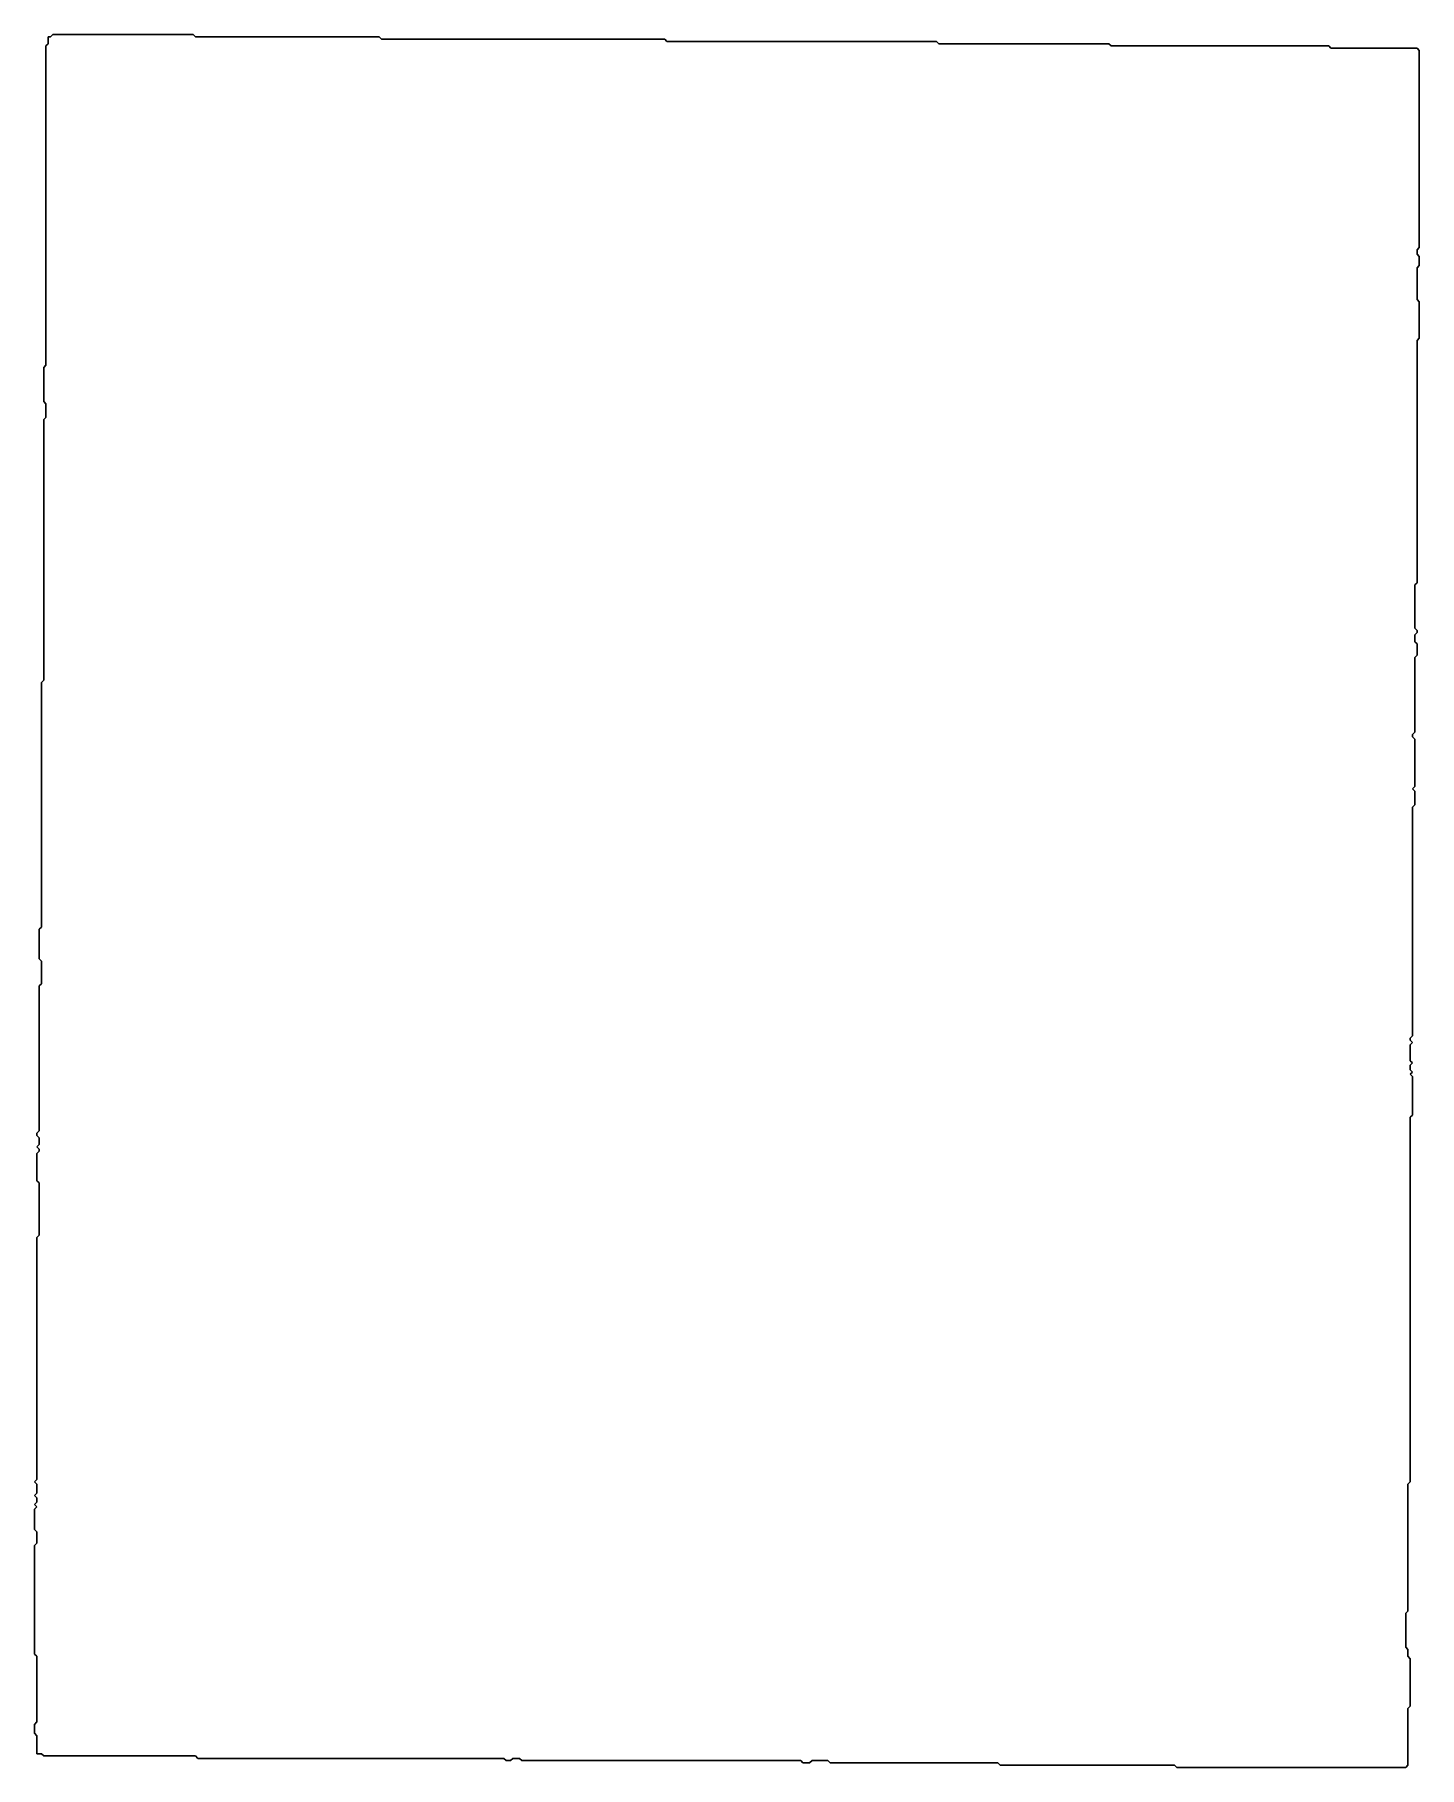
# Model space of a CAD drawing. Extents: x 10 to 111, y 342 to 467.
import ezdxf

# ---------------------------------------------------------------- set-up
doc = ezdxf.new("R2010")
doc.units = 0

msp = doc.modelspace()

# ---------------------------------------------------------------- linework, layer by layer
at = {"layer": 'contour_0'}
for p, q in [((11.47, 466.25), (11.3, 466.09)), ((11.63, 466.74), (11.47, 466.74)), ((11.47, 466.74), (11.47, 466.58)), ((11.47, 466.58), (11.47, 466.42)), ((11.47, 466.42), (11.47, 466.25)), ((11.8, 466.91), (11.63, 466.74)), ((11.96, 466.91), (11.8, 466.91)), ((11.8, 466.91), (11.8, 466.91)), ((12.12, 466.91), (11.96, 466.91)), ((12.29, 466.91), (12.12, 466.91)), ((12.45, 466.91), (12.29, 466.91)), ((12.61, 466.91), (12.45, 466.91)), ((12.78, 466.91), (12.61, 466.91)), ((12.94, 466.91), (12.78, 466.91)), ((13.11, 466.91), (12.94, 466.91)), ((13.27, 466.91), (13.11, 466.91)), ((13.43, 466.91), (13.27, 466.91)), ((13.6, 466.91), (13.43, 466.91)), ((13.76, 466.91), (13.6, 466.91)), ((13.93, 466.91), (13.76, 466.91)), ((14.09, 466.91), (13.93, 466.91)), ((14.25, 466.91), (14.09, 466.91)), ((14.42, 466.91), (14.25, 466.91)), ((14.58, 466.91), (14.42, 466.91)), ((14.74, 466.91), (14.58, 466.91)), ((14.91, 466.91), (14.74, 466.91)), ((15.07, 466.91), (14.91, 466.91)), ((15.24, 466.91), (15.07, 466.91)), ((15.4, 466.91), (15.24, 466.91)), ((15.56, 466.91), (15.4, 466.91)), ((15.73, 466.91), (15.56, 466.91)), ((15.89, 466.91), (15.73, 466.91)), ((16.06, 466.91), (15.89, 466.91)), ((16.22, 466.91), (16.06, 466.91)), ((16.38, 466.91), (16.22, 466.91)), ((16.55, 466.91), (16.38, 466.91)), ((16.71, 466.91), (16.55, 466.91)), ((16.87, 466.91), (16.71, 466.91)), ((17.04, 466.91), (16.87, 466.91)), ((17.2, 466.91), (17.04, 466.91)), ((17.37, 466.91), (17.2, 466.91)), ((17.53, 466.91), (17.37, 466.91)), ((17.69, 466.91), (17.53, 466.91)), ((17.86, 466.91), (17.69, 466.91)), ((18.02, 466.91), (17.86, 466.91)), ((18.18, 466.91), (18.02, 466.91)), ((18.35, 466.91), (18.18, 466.91)), ((18.51, 466.91), (18.35, 466.91)), ((18.68, 466.91), (18.51, 466.91)), ((18.84, 466.91), (18.68, 466.91)), ((19, 466.91), (18.84, 466.91)), ((19.17, 466.91), (19, 466.91)), ((19.33, 466.91), (19.17, 466.91)), ((19.5, 466.91), (19.33, 466.91)), ((19.66, 466.91), (19.5, 466.91)), ((19.82, 466.91), (19.66, 466.91)), ((19.99, 466.91), (19.82, 466.91)), ((20.15, 466.91), (19.99, 466.91)), ((20.31, 466.91), (20.15, 466.91)), ((20.48, 466.91), (20.31, 466.91)), ((20.64, 466.91), (20.48, 466.91)), ((20.81, 466.91), (20.64, 466.91)), ((20.97, 466.91), (20.81, 466.91)), ((21.13, 466.91), (20.97, 466.91)), ((21.3, 466.91), (21.13, 466.91)), ((21.46, 466.91), (21.3, 466.91)), ((21.63, 466.91), (21.46, 466.91)), ((21.79, 466.91), (21.63, 466.91)), ((21.95, 466.91), (21.79, 466.91)), ((22.12, 466.74), (21.95, 466.91)), ((22.28, 466.74), (22.12, 466.74)), ((22.44, 466.74), (22.28, 466.74)), ((22.61, 466.74), (22.44, 466.74)), ((22.77, 466.74), (22.61, 466.74)), ((22.94, 466.74), (22.77, 466.74)), ((23.1, 466.74), (22.94, 466.74)), ((23.26, 466.74), (23.1, 466.74)), ((23.43, 466.74), (23.26, 466.74)), ((23.59, 466.74), (23.43, 466.74)), ((23.75, 466.74), (23.59, 466.74)), ((23.92, 466.74), (23.75, 466.74)), ((24.08, 466.74), (23.92, 466.74)), ((24.25, 466.74), (24.08, 466.74)), ((24.41, 466.74), (24.25, 466.74)), ((24.57, 466.74), (24.41, 466.74)), ((24.74, 466.74), (24.57, 466.74)), ((24.9, 466.74), (24.74, 466.74)), ((25.07, 466.74), (24.9, 466.74)), ((25.23, 466.74), (25.07, 466.74)), ((25.39, 466.74), (25.23, 466.74)), ((25.56, 466.74), (25.39, 466.74)), ((25.72, 466.74), (25.56, 466.74)), ((25.88, 466.74), (25.72, 466.74)), ((26.05, 466.74), (25.88, 466.74)), ((26.21, 466.74), (26.05, 466.74)), ((26.38, 466.74), (26.21, 466.74)), ((26.54, 466.74), (26.38, 466.74)), ((26.7, 466.74), (26.54, 466.74)), ((26.87, 466.74), (26.7, 466.74)), ((27.03, 466.74), (26.87, 466.74)), ((27.2, 466.74), (27.03, 466.74)), ((27.36, 466.74), (27.2, 466.74)), ((27.52, 466.74), (27.36, 466.74)), ((27.69, 466.74), (27.52, 466.74)), ((27.85, 466.74), (27.69, 466.74)), ((28.01, 466.74), (27.85, 466.74)), ((28.18, 466.74), (28.01, 466.74)), ((28.34, 466.74), (28.18, 466.74)), ((28.51, 466.74), (28.34, 466.74)), ((28.67, 466.74), (28.51, 466.74)), ((28.83, 466.74), (28.67, 466.74)), ((29, 466.74), (28.83, 466.74)), ((29.16, 466.74), (29, 466.74)), ((29.33, 466.74), (29.16, 466.74)), ((29.49, 466.74), (29.33, 466.74)), ((29.65, 466.74), (29.49, 466.74)), ((29.82, 466.74), (29.65, 466.74)), ((29.98, 466.74), (29.82, 466.74)), ((30.14, 466.74), (29.98, 466.74)), ((30.31, 466.74), (30.14, 466.74)), ((30.47, 466.74), (30.31, 466.74)), ((30.64, 466.74), (30.47, 466.74)), ((30.8, 466.74), (30.64, 466.74)), ((30.96, 466.74), (30.8, 466.74)), ((31.13, 466.74), (30.96, 466.74)), ((31.29, 466.74), (31.13, 466.74)), ((31.45, 466.74), (31.29, 466.74)), ((31.62, 466.74), (31.45, 466.74)), ((31.78, 466.74), (31.62, 466.74)), ((31.95, 466.74), (31.78, 466.74)), ((32.11, 466.74), (31.95, 466.74)), ((32.27, 466.74), (32.11, 466.74)), ((32.44, 466.74), (32.27, 466.74)), ((32.6, 466.74), (32.44, 466.74)), ((32.77, 466.74), (32.6, 466.74)), ((32.93, 466.74), (32.77, 466.74)), ((33.09, 466.74), (32.93, 466.74)), ((33.26, 466.74), (33.09, 466.74)), ((33.42, 466.74), (33.26, 466.74)), ((33.58, 466.74), (33.42, 466.74)), ((33.75, 466.74), (33.58, 466.74)), ((33.91, 466.74), (33.75, 466.74)), ((34.08, 466.74), (33.91, 466.74)), ((34.24, 466.74), (34.08, 466.74)), ((34.4, 466.74), (34.24, 466.74)), ((34.57, 466.74), (34.4, 466.74)), ((34.73, 466.74), (34.57, 466.74)), ((34.9, 466.74), (34.73, 466.74)), ((35.06, 466.74), (34.9, 466.74)), ((35.22, 466.74), (35.06, 466.74)), ((35.39, 466.74), (35.22, 466.74)), ((35.55, 466.58), (35.39, 466.74)), ((35.71, 466.58), (35.55, 466.58)), ((35.88, 466.58), (35.71, 466.58)), ((36.04, 466.58), (35.88, 466.58)), ((36.21, 466.58), (36.04, 466.58)), ((36.37, 466.58), (36.21, 466.58)), ((36.53, 466.58), (36.37, 466.58)), ((36.7, 466.58), (36.53, 466.58)), ((36.86, 466.58), (36.7, 466.58)), ((37.02, 466.58), (36.86, 466.58)), ((37.19, 466.58), (37.02, 466.58)), ((37.35, 466.58), (37.19, 466.58)), ((37.52, 466.58), (37.35, 466.58)), ((37.68, 466.58), (37.52, 466.58)), ((37.84, 466.58), (37.68, 466.58)), ((38.01, 466.58), (37.84, 466.58)), ((38.17, 466.58), (38.01, 466.58)), ((38.34, 466.58), (38.17, 466.58)), ((38.5, 466.58), (38.34, 466.58)), ((38.66, 466.58), (38.5, 466.58)), ((38.83, 466.58), (38.66, 466.58)), ((38.99, 466.58), (38.83, 466.58)), ((39.15, 466.58), (38.99, 466.58)), ((39.32, 466.58), (39.15, 466.58)), ((39.48, 466.58), (39.32, 466.58)), ((39.65, 466.58), (39.48, 466.58)), ((39.81, 466.58), (39.65, 466.58)), ((39.97, 466.58), (39.81, 466.58)), ((40.14, 466.58), (39.97, 466.58)), ((40.3, 466.58), (40.14, 466.58)), ((40.47, 466.58), (40.3, 466.58)), ((40.63, 466.58), (40.47, 466.58)), ((40.79, 466.58), (40.63, 466.58)), ((40.96, 466.58), (40.79, 466.58)), ((41.12, 466.58), (40.96, 466.58)), ((41.28, 466.58), (41.12, 466.58)), ((41.45, 466.58), (41.28, 466.58)), ((41.61, 466.58), (41.45, 466.58)), ((41.78, 466.58), (41.61, 466.58)), ((41.94, 466.58), (41.78, 466.58)), ((42.1, 466.58), (41.94, 466.58)), ((42.27, 466.58), (42.1, 466.58)), ((42.43, 466.58), (42.27, 466.58)), ((42.6, 466.58), (42.43, 466.58)), ((42.76, 466.58), (42.6, 466.58)), ((42.92, 466.58), (42.76, 466.58)), ((43.09, 466.58), (42.92, 466.58)), ((43.25, 466.58), (43.09, 466.58)), ((43.41, 466.58), (43.25, 466.58)), ((43.58, 466.58), (43.41, 466.58)), ((43.74, 466.58), (43.58, 466.58)), ((43.91, 466.58), (43.74, 466.58)), ((44.07, 466.58), (43.91, 466.58)), ((44.23, 466.58), (44.07, 466.58)), ((44.4, 466.58), (44.23, 466.58)), ((44.56, 466.58), (44.4, 466.58)), ((44.72, 466.58), (44.56, 466.58)), ((44.89, 466.58), (44.72, 466.58)), ((45.05, 466.58), (44.89, 466.58)), ((45.22, 466.58), (45.05, 466.58)), ((45.38, 466.58), (45.22, 466.58)), ((45.54, 466.58), (45.38, 466.58)), ((45.71, 466.58), (45.54, 466.58)), ((45.87, 466.58), (45.71, 466.58)), ((46.04, 466.58), (45.87, 466.58)), ((46.2, 466.58), (46.04, 466.58)), ((46.36, 466.58), (46.2, 466.58)), ((46.53, 466.58), (46.36, 466.58)), ((46.69, 466.58), (46.53, 466.58)), ((46.85, 466.58), (46.69, 466.58)), ((47.02, 466.58), (46.85, 466.58)), ((47.18, 466.58), (47.02, 466.58)), ((47.35, 466.58), (47.18, 466.58)), ((47.51, 466.58), (47.35, 466.58)), ((47.67, 466.58), (47.51, 466.58)), ((47.84, 466.58), (47.67, 466.58)), ((48, 466.58), (47.84, 466.58)), ((48.17, 466.58), (48, 466.58)), ((48.33, 466.58), (48.17, 466.58)), ((48.49, 466.58), (48.33, 466.58)), ((48.66, 466.58), (48.49, 466.58)), ((48.82, 466.58), (48.66, 466.58)), ((48.98, 466.58), (48.82, 466.58)), ((49.15, 466.58), (48.98, 466.58)), ((49.31, 466.58), (49.15, 466.58)), ((49.48, 466.58), (49.31, 466.58)), ((49.64, 466.58), (49.48, 466.58)), ((49.8, 466.58), (49.64, 466.58)), ((49.97, 466.58), (49.8, 466.58)), ((50.13, 466.58), (49.97, 466.58)), ((50.29, 466.58), (50.13, 466.58)), ((50.46, 466.58), (50.29, 466.58)), ((50.62, 466.58), (50.46, 466.58)), ((50.79, 466.58), (50.62, 466.58)), ((50.95, 466.58), (50.79, 466.58)), ((51.11, 466.58), (50.95, 466.58)), ((51.28, 466.58), (51.11, 466.58)), ((51.44, 466.58), (51.28, 466.58)), ((51.61, 466.58), (51.44, 466.58)), ((51.77, 466.58), (51.61, 466.58)), ((51.93, 466.58), (51.77, 466.58)), ((52.1, 466.58), (51.93, 466.58)), ((52.26, 466.58), (52.1, 466.58)), ((52.42, 466.58), (52.26, 466.58)), ((52.59, 466.58), (52.42, 466.58)), ((52.75, 466.58), (52.59, 466.58)), ((52.92, 466.58), (52.75, 466.58)), ((53.08, 466.58), (52.92, 466.58)), ((53.24, 466.58), (53.08, 466.58)), ((53.41, 466.58), (53.24, 466.58)), ((53.57, 466.58), (53.41, 466.58)), ((53.74, 466.58), (53.57, 466.58)), ((53.9, 466.58), (53.74, 466.58)), ((54.06, 466.58), (53.9, 466.58)), ((54.23, 466.58), (54.06, 466.58)), ((54.39, 466.58), (54.23, 466.58)), ((54.55, 466.58), (54.39, 466.58)), ((54.72, 466.58), (54.55, 466.58)), ((54.88, 466.58), (54.72, 466.58)), ((55.05, 466.58), (54.88, 466.58)), ((55.21, 466.58), (55.05, 466.58)), ((55.37, 466.58), (55.21, 466.58)), ((55.54, 466.58), (55.37, 466.58)), ((55.7, 466.58), (55.54, 466.58)), ((55.87, 466.58), (55.7, 466.58)), ((56.03, 466.58), (55.87, 466.58)), ((56.19, 466.42), (56.03, 466.58)), ((56.36, 466.42), (56.19, 466.42)), ((56.52, 466.42), (56.36, 466.42)), ((56.68, 466.42), (56.52, 466.42)), ((56.85, 466.42), (56.68, 466.42)), ((57.01, 466.42), (56.85, 466.42)), ((57.18, 466.42), (57.01, 466.42)), ((57.34, 466.42), (57.18, 466.42)), ((57.5, 466.42), (57.34, 466.42)), ((57.67, 466.42), (57.5, 466.42)), ((57.83, 466.42), (57.67, 466.42)), ((57.99, 466.42), (57.83, 466.42)), ((58.16, 466.42), (57.99, 466.42)), ((58.32, 466.42), (58.16, 466.42)), ((58.49, 466.42), (58.32, 466.42)), ((58.65, 466.42), (58.49, 466.42)), ((58.81, 466.42), (58.65, 466.42)), ((58.98, 466.42), (58.81, 466.42)), ((59.14, 466.42), (58.98, 466.42)), ((59.31, 466.42), (59.14, 466.42)), ((59.47, 466.42), (59.31, 466.42)), ((59.63, 466.42), (59.47, 466.42)), ((59.8, 466.42), (59.63, 466.42)), ((59.96, 466.42), (59.8, 466.42)), ((60.12, 466.42), (59.96, 466.42)), ((60.29, 466.42), (60.12, 466.42)), ((60.45, 466.42), (60.29, 466.42)), ((60.62, 466.42), (60.45, 466.42)), ((60.78, 466.42), (60.62, 466.42)), ((60.94, 466.42), (60.78, 466.42)), ((61.11, 466.42), (60.94, 466.42)), ((61.27, 466.42), (61.11, 466.42)), ((61.44, 466.42), (61.27, 466.42)), ((61.6, 466.42), (61.44, 466.42)), ((61.76, 466.42), (61.6, 466.42)), ((61.93, 466.42), (61.76, 466.42)), ((62.09, 466.42), (61.93, 466.42)), ((62.25, 466.42), (62.09, 466.42)), ((62.42, 466.42), (62.25, 466.42)), ((62.58, 466.42), (62.42, 466.42)), ((62.75, 466.42), (62.58, 466.42)), ((62.91, 466.42), (62.75, 466.42)), ((63.07, 466.42), (62.91, 466.42)), ((63.24, 466.42), (63.07, 466.42)), ((63.4, 466.42), (63.24, 466.42)), ((63.56, 466.42), (63.4, 466.42)), ((63.73, 466.42), (63.56, 466.42)), ((63.89, 466.42), (63.73, 466.42)), ((64.06, 466.42), (63.89, 466.42)), ((64.22, 466.42), (64.06, 466.42)), ((64.38, 466.42), (64.22, 466.42)), ((64.55, 466.42), (64.38, 466.42)), ((64.71, 466.42), (64.55, 466.42)), ((64.88, 466.42), (64.71, 466.42)), ((65.04, 466.42), (64.88, 466.42)), ((65.2, 466.42), (65.04, 466.42)), ((65.37, 466.42), (65.2, 466.42)), ((65.53, 466.42), (65.37, 466.42)), ((65.69, 466.42), (65.53, 466.42)), ((65.86, 466.42), (65.69, 466.42)), ((66.02, 466.42), (65.86, 466.42)), ((66.19, 466.42), (66.02, 466.42)), ((66.35, 466.42), (66.19, 466.42)), ((66.51, 466.42), (66.35, 466.42)), ((66.68, 466.42), (66.51, 466.42)), ((66.84, 466.42), (66.68, 466.42)), ((67.01, 466.42), (66.84, 466.42)), ((67.17, 466.42), (67.01, 466.42)), ((67.33, 466.42), (67.17, 466.42)), ((67.5, 466.42), (67.33, 466.42)), ((67.66, 466.42), (67.5, 466.42)), ((67.82, 466.42), (67.66, 466.42)), ((67.99, 466.42), (67.82, 466.42)), ((68.15, 466.42), (67.99, 466.42)), ((68.32, 466.42), (68.15, 466.42)), ((68.48, 466.42), (68.32, 466.42)), ((68.64, 466.42), (68.48, 466.42)), ((68.81, 466.42), (68.64, 466.42)), ((68.97, 466.42), (68.81, 466.42)), ((69.13, 466.42), (68.97, 466.42)), ((69.3, 466.42), (69.13, 466.42)), ((69.46, 466.42), (69.3, 466.42)), ((69.63, 466.42), (69.46, 466.42)), ((69.79, 466.42), (69.63, 466.42)), ((69.95, 466.42), (69.79, 466.42)), ((70.12, 466.42), (69.95, 466.42)), ((70.28, 466.42), (70.12, 466.42)), ((70.45, 466.42), (70.28, 466.42)), ((70.61, 466.42), (70.45, 466.42)), ((70.77, 466.42), (70.61, 466.42)), ((70.94, 466.42), (70.77, 466.42)), ((71.1, 466.42), (70.94, 466.42)), ((71.26, 466.42), (71.1, 466.42)), ((71.43, 466.42), (71.26, 466.42)), ((71.59, 466.42), (71.43, 466.42)), ((71.76, 466.42), (71.59, 466.42)), ((71.92, 466.42), (71.76, 466.42)), ((72.08, 466.42), (71.92, 466.42)), ((72.25, 466.42), (72.08, 466.42)), ((72.41, 466.42), (72.25, 466.42)), ((72.58, 466.42), (72.41, 466.42)), ((72.74, 466.42), (72.58, 466.42)), ((72.9, 466.42), (72.74, 466.42)), ((73.07, 466.42), (72.9, 466.42)), ((73.23, 466.42), (73.07, 466.42)), ((73.39, 466.42), (73.23, 466.42)), ((73.56, 466.42), (73.39, 466.42)), ((73.72, 466.42), (73.56, 466.42)), ((73.89, 466.42), (73.72, 466.42)), ((74.05, 466.42), (73.89, 466.42)), ((74.21, 466.42), (74.05, 466.42)), ((74.38, 466.42), (74.21, 466.42)), ((74.54, 466.42), (74.38, 466.42)), ((74.71, 466.42), (74.54, 466.42)), ((74.87, 466.42), (74.71, 466.42)), ((75.03, 466.42), (74.87, 466.42)), ((75.2, 466.42), (75.03, 466.42)), ((75.36, 466.42), (75.2, 466.42)), ((75.52, 466.42), (75.36, 466.42)), ((75.69, 466.42), (75.52, 466.42)), ((75.85, 466.25), (75.69, 466.42)), ((76.02, 466.25), (75.85, 466.25)), ((76.18, 466.25), (76.02, 466.25)), ((76.34, 466.25), (76.18, 466.25)), ((76.51, 466.25), (76.34, 466.25)), ((76.67, 466.25), (76.51, 466.25)), ((76.83, 466.25), (76.67, 466.25)), ((77, 466.25), (76.83, 466.25)), ((77.16, 466.25), (77, 466.25)), ((77.33, 466.25), (77.16, 466.25)), ((77.49, 466.25), (77.33, 466.25)), ((77.65, 466.25), (77.49, 466.25)), ((77.82, 466.25), (77.65, 466.25)), ((77.98, 466.25), (77.82, 466.25)), ((78.15, 466.25), (77.98, 466.25)), ((78.31, 466.25), (78.15, 466.25)), ((78.47, 466.25), (78.31, 466.25)), ((78.64, 466.25), (78.47, 466.25)), ((78.8, 466.25), (78.64, 466.25)), ((78.96, 466.25), (78.8, 466.25)), ((79.13, 466.25), (78.96, 466.25)), ((79.29, 466.25), (79.13, 466.25)), ((79.46, 466.25), (79.29, 466.25)), ((79.62, 466.25), (79.46, 466.25)), ((79.78, 466.25), (79.62, 466.25)), ((79.95, 466.25), (79.78, 466.25)), ((80.11, 466.25), (79.95, 466.25)), ((80.28, 466.25), (80.11, 466.25)), ((80.44, 466.25), (80.28, 466.25)), ((80.6, 466.25), (80.44, 466.25)), ((80.77, 466.25), (80.6, 466.25)), ((80.93, 466.25), (80.77, 466.25)), ((81.09, 466.25), (80.93, 466.25)), ((81.26, 466.25), (81.09, 466.25)), ((81.42, 466.25), (81.26, 466.25)), ((81.59, 466.25), (81.42, 466.25)), ((81.75, 466.25), (81.59, 466.25)), ((81.91, 466.25), (81.75, 466.25)), ((82.08, 466.25), (81.91, 466.25)), ((82.24, 466.25), (82.08, 466.25)), ((82.4, 466.25), (82.24, 466.25)), ((82.57, 466.25), (82.4, 466.25)), ((82.73, 466.25), (82.57, 466.25)), ((82.9, 466.25), (82.73, 466.25)), ((83.06, 466.25), (82.9, 466.25)), ((83.22, 466.25), (83.06, 466.25)), ((83.39, 466.25), (83.22, 466.25)), ((83.55, 466.25), (83.39, 466.25)), ((83.72, 466.25), (83.55, 466.25)), ((83.88, 466.25), (83.72, 466.25)), ((84.04, 466.25), (83.88, 466.25)), ((84.21, 466.25), (84.04, 466.25)), ((84.37, 466.25), (84.21, 466.25)), ((84.53, 466.25), (84.37, 466.25)), ((84.7, 466.25), (84.53, 466.25)), ((84.86, 466.25), (84.7, 466.25)), ((85.03, 466.25), (84.86, 466.25)), ((85.19, 466.25), (85.03, 466.25)), ((85.35, 466.25), (85.19, 466.25)), ((85.52, 466.25), (85.35, 466.25)), ((85.68, 466.25), (85.52, 466.25)), ((85.85, 466.25), (85.68, 466.25)), ((86.01, 466.25), (85.85, 466.25)), ((86.17, 466.25), (86.01, 466.25)), ((86.34, 466.25), (86.17, 466.25)), ((86.5, 466.25), (86.34, 466.25)), ((86.66, 466.25), (86.5, 466.25)), ((86.83, 466.25), (86.66, 466.25)), ((86.99, 466.25), (86.83, 466.25)), ((87.16, 466.25), (86.99, 466.25)), ((87.32, 466.25), (87.16, 466.25)), ((87.48, 466.25), (87.32, 466.25)), ((87.65, 466.25), (87.48, 466.25)), ((87.81, 466.25), (87.65, 466.25)), ((87.98, 466.25), (87.81, 466.25)), ((88.14, 466.25), (87.98, 466.25)), ((88.3, 466.09), (88.14, 466.25)), ((11.3, 466.09), (11.3, 465.92)), ((11.3, 465.92), (11.3, 465.76)), ((11.3, 465.76), (11.3, 465.6)), ((11.3, 465.6), (11.3, 465.43)), ((11.3, 465.43), (11.3, 465.27)), ((11.3, 465.27), (11.3, 465.1)), ((11.3, 465.1), (11.3, 464.94)), ((88.47, 466.09), (88.3, 466.09)), ((88.63, 466.09), (88.47, 466.09)), ((88.79, 466.09), (88.63, 466.09)), ((88.96, 466.09), (88.79, 466.09)), ((89.12, 466.09), (88.96, 466.09)), ((89.29, 466.09), (89.12, 466.09)), ((89.45, 466.09), (89.29, 466.09)), ((89.61, 466.09), (89.45, 466.09)), ((89.78, 466.09), (89.61, 466.09)), ((89.94, 466.09), (89.78, 466.09)), ((90.1, 466.09), (89.94, 466.09)), ((90.27, 466.09), (90.1, 466.09)), ((90.43, 466.09), (90.27, 466.09)), ((90.6, 466.09), (90.43, 466.09)), ((90.76, 466.09), (90.6, 466.09)), ((90.92, 466.09), (90.76, 466.09)), ((91.09, 466.09), (90.92, 466.09)), ((91.25, 466.09), (91.09, 466.09)), ((91.42, 466.09), (91.25, 466.09)), ((91.58, 466.09), (91.42, 466.09)), ((91.74, 466.09), (91.58, 466.09)), ((91.91, 466.09), (91.74, 466.09)), ((92.07, 466.09), (91.91, 466.09)), ((92.23, 466.09), (92.07, 466.09)), ((92.4, 466.09), (92.23, 466.09)), ((92.56, 466.09), (92.4, 466.09)), ((92.73, 466.09), (92.56, 466.09)), ((92.89, 466.09), (92.73, 466.09)), ((93.05, 466.09), (92.89, 466.09)), ((93.22, 466.09), (93.05, 466.09)), ((93.38, 466.09), (93.22, 466.09)), ((93.55, 466.09), (93.38, 466.09)), ((93.71, 466.09), (93.55, 466.09)), ((93.87, 466.09), (93.71, 466.09)), ((94.04, 466.09), (93.87, 466.09)), ((94.2, 466.09), (94.04, 466.09)), ((94.36, 466.09), (94.2, 466.09)), ((94.53, 466.09), (94.36, 466.09)), ((94.69, 466.09), (94.53, 466.09)), ((94.86, 466.09), (94.69, 466.09)), ((95.02, 466.09), (94.86, 466.09)), ((95.18, 466.09), (95.02, 466.09)), ((95.35, 466.09), (95.18, 466.09)), ((95.51, 466.09), (95.35, 466.09)), ((95.67, 466.09), (95.51, 466.09)), ((95.84, 466.09), (95.67, 466.09)), ((96, 466.09), (95.84, 466.09)), ((96.17, 466.09), (96, 466.09)), ((96.33, 466.09), (96.17, 466.09)), ((96.49, 466.09), (96.33, 466.09)), ((96.66, 466.09), (96.49, 466.09)), ((96.82, 466.09), (96.66, 466.09)), ((96.99, 466.09), (96.82, 466.09)), ((97.15, 466.09), (96.99, 466.09)), ((97.31, 466.09), (97.15, 466.09)), ((97.48, 466.09), (97.31, 466.09)), ((97.64, 466.09), (97.48, 466.09)), ((97.8, 466.09), (97.64, 466.09)), ((97.97, 466.09), (97.8, 466.09)), ((98.13, 466.09), (97.97, 466.09)), ((98.3, 466.09), (98.13, 466.09)), ((98.46, 466.09), (98.3, 466.09)), ((98.62, 466.09), (98.46, 466.09)), ((98.79, 466.09), (98.62, 466.09)), ((98.95, 466.09), (98.79, 466.09)), ((99.12, 466.09), (98.95, 466.09)), ((99.28, 466.09), (99.12, 466.09)), ((99.44, 466.09), (99.28, 466.09)), ((99.61, 466.09), (99.44, 466.09)), ((99.77, 466.09), (99.61, 466.09)), ((99.93, 466.09), (99.77, 466.09)), ((100.1, 466.09), (99.93, 466.09)), ((100.26, 466.09), (100.1, 466.09)), ((100.43, 466.09), (100.26, 466.09)), ((100.59, 466.09), (100.43, 466.09)), ((100.75, 466.09), (100.59, 466.09)), ((100.92, 466.09), (100.75, 466.09)), ((101.08, 466.09), (100.92, 466.09)), ((101.25, 466.09), (101.08, 466.09)), ((101.41, 466.09), (101.25, 466.09)), ((101.57, 466.09), (101.41, 466.09)), ((101.74, 466.09), (101.57, 466.09)), ((101.9, 466.09), (101.74, 466.09)), ((102.06, 466.09), (101.9, 466.09)), ((102.23, 466.09), (102.06, 466.09)), ((102.39, 466.09), (102.23, 466.09)), ((102.56, 466.09), (102.39, 466.09)), ((102.72, 466.09), (102.56, 466.09)), ((102.88, 466.09), (102.72, 466.09)), ((103.05, 466.09), (102.88, 466.09)), ((103.21, 466.09), (103.05, 466.09)), ((103.37, 466.09), (103.21, 466.09)), ((103.54, 466.09), (103.37, 466.09)), ((103.7, 466.09), (103.54, 466.09)), ((103.87, 466.09), (103.7, 466.09)), ((104.03, 466.09), (103.87, 466.09)), ((104.19, 465.92), (104.03, 466.09)), ((104.36, 465.92), (104.19, 465.92)), ((104.52, 465.92), (104.36, 465.92)), ((104.69, 465.92), (104.52, 465.92)), ((104.85, 465.92), (104.69, 465.92)), ((105.01, 465.92), (104.85, 465.92)), ((105.18, 465.92), (105.01, 465.92)), ((105.34, 465.92), (105.18, 465.92)), ((105.5, 465.92), (105.34, 465.92)), ((105.67, 465.92), (105.5, 465.92)), ((105.83, 465.92), (105.67, 465.92)), ((106, 465.92), (105.83, 465.92)), ((106.16, 465.92), (106, 465.92)), ((106.32, 465.92), (106.16, 465.92)), ((106.49, 465.92), (106.32, 465.92)), ((106.65, 465.92), (106.49, 465.92)), ((106.82, 465.92), (106.65, 465.92)), ((106.98, 465.92), (106.82, 465.92)), ((107.14, 465.92), (106.98, 465.92)), ((107.31, 465.92), (107.14, 465.92)), ((107.47, 465.92), (107.31, 465.92)), ((107.63, 465.92), (107.47, 465.92)), ((107.8, 465.92), (107.63, 465.92)), ((107.96, 465.92), (107.8, 465.92)), ((108.13, 465.92), (107.96, 465.92)), ((108.29, 465.92), (108.13, 465.92)), ((108.45, 465.92), (108.29, 465.92)), ((108.62, 465.92), (108.45, 465.92)), ((108.78, 465.92), (108.62, 465.92)), ((108.94, 465.92), (108.78, 465.92)), ((109.11, 465.92), (108.94, 465.92)), ((109.27, 465.92), (109.11, 465.92)), ((109.44, 465.92), (109.27, 465.92)), ((109.6, 465.92), (109.44, 465.92)), ((109.76, 465.92), (109.6, 465.92)), ((109.93, 465.92), (109.76, 465.92)), ((110.09, 465.92), (109.93, 465.92)), ((110.26, 465.92), (110.09, 465.92)), ((110.42, 465.92), (110.26, 465.92)), ((110.58, 465.76), (110.42, 465.92)), ((110.58, 465.6), (110.58, 465.76)), ((110.58, 465.43), (110.58, 465.6)), ((110.58, 465.27), (110.58, 465.43)), ((110.58, 465.1), (110.58, 465.27)), ((110.58, 464.94), (110.58, 465.1)), ((11.3, 464.94), (11.3, 464.78)), ((11.3, 464.78), (11.3, 464.61)), ((11.3, 464.61), (11.3, 464.45)), ((11.3, 464.45), (11.3, 464.29)), ((11.3, 464.29), (11.3, 464.12)), ((11.3, 464.12), (11.3, 463.96)), ((11.3, 463.96), (11.3, 463.79)), ((11.3, 463.79), (11.3, 463.63)), ((110.58, 464.78), (110.58, 464.94)), ((110.58, 464.61), (110.58, 464.78)), ((110.58, 464.45), (110.58, 464.61)), ((110.58, 464.29), (110.58, 464.45)), ((110.58, 464.12), (110.58, 464.29)), ((110.58, 463.96), (110.58, 464.12)), ((110.58, 463.79), (110.58, 463.96)), ((110.58, 463.63), (110.58, 463.79)), ((11.3, 463.63), (11.3, 463.47)), ((11.3, 463.47), (11.3, 463.3)), ((11.3, 463.3), (11.3, 463.14)), ((11.3, 463.14), (11.3, 462.98)), ((11.3, 462.98), (11.3, 462.81)), ((11.3, 462.81), (11.3, 462.65)), ((11.3, 462.65), (11.3, 462.48)), ((11.3, 462.48), (11.3, 462.32)), ((110.58, 463.47), (110.58, 463.63)), ((110.58, 463.3), (110.58, 463.47)), ((110.58, 463.14), (110.58, 463.3)), ((110.58, 462.98), (110.58, 463.14)), ((110.58, 462.81), (110.58, 462.98)), ((110.58, 462.65), (110.58, 462.81)), ((110.58, 462.48), (110.58, 462.65)), ((110.58, 462.32), (110.58, 462.48)), ((11.3, 462.32), (11.3, 462.16)), ((11.3, 462.16), (11.3, 461.99)), ((11.3, 461.99), (11.3, 461.83)), ((11.3, 461.83), (11.3, 461.66)), ((11.3, 461.66), (11.3, 461.5)), ((11.3, 461.5), (11.3, 461.34)), ((11.3, 461.34), (11.3, 461.17)), ((110.58, 462.16), (110.58, 462.32)), ((110.58, 461.99), (110.58, 462.16)), ((110.58, 461.83), (110.58, 461.99)), ((110.58, 461.66), (110.58, 461.83)), ((110.58, 461.5), (110.58, 461.66)), ((110.58, 461.34), (110.58, 461.5)), ((110.58, 461.17), (110.58, 461.34)), ((11.3, 461.17), (11.3, 461.01)), ((11.3, 461.01), (11.3, 460.85)), ((11.3, 460.85), (11.3, 460.68)), ((11.3, 460.68), (11.3, 460.52)), ((11.3, 460.52), (11.3, 460.35)), ((11.3, 460.35), (11.3, 460.19)), ((11.3, 460.19), (11.3, 460.03)), ((11.3, 460.03), (11.3, 459.86)), ((110.58, 461.01), (110.58, 461.17)), ((110.58, 460.85), (110.58, 461.01)), ((110.58, 460.68), (110.58, 460.85)), ((110.58, 460.52), (110.58, 460.68)), ((110.58, 460.35), (110.58, 460.52)), ((110.58, 460.19), (110.58, 460.35)), ((110.58, 460.03), (110.58, 460.19)), ((110.58, 459.86), (110.58, 460.03)), ((11.3, 459.86), (11.3, 459.7)), ((11.3, 459.7), (11.3, 459.53)), ((11.3, 459.53), (11.3, 459.37)), ((11.3, 459.37), (11.3, 459.21)), ((11.3, 459.21), (11.3, 459.04)), ((11.3, 459.04), (11.3, 458.88)), ((11.3, 458.88), (11.3, 458.72)), ((11.3, 458.72), (11.3, 458.55)), ((110.58, 459.7), (110.58, 459.86)), ((110.58, 459.53), (110.58, 459.7)), ((110.58, 459.37), (110.58, 459.53)), ((110.58, 459.21), (110.58, 459.37)), ((110.58, 459.04), (110.58, 459.21)), ((110.58, 458.88), (110.58, 459.04)), ((110.58, 458.72), (110.58, 458.88)), ((110.58, 458.55), (110.58, 458.72)), ((11.3, 458.55), (11.3, 458.39)), ((11.3, 458.39), (11.3, 458.22)), ((11.3, 458.22), (11.3, 458.06)), ((11.3, 458.06), (11.3, 457.9)), ((11.3, 457.9), (11.3, 457.73)), ((11.3, 457.73), (11.3, 457.57)), ((11.3, 457.57), (11.3, 457.4)), ((110.58, 458.39), (110.58, 458.55)), ((110.58, 458.22), (110.58, 458.39)), ((110.58, 458.06), (110.58, 458.22)), ((110.58, 457.9), (110.58, 458.06)), ((110.58, 457.73), (110.58, 457.9)), ((110.58, 457.57), (110.58, 457.73)), ((110.58, 457.4), (110.58, 457.57)), ((11.3, 457.4), (11.3, 457.24)), ((11.3, 457.24), (11.3, 457.08)), ((11.3, 457.08), (11.3, 456.91)), ((11.3, 456.91), (11.3, 456.75)), ((11.3, 456.75), (11.3, 456.59)), ((11.3, 456.59), (11.3, 456.42)), ((11.3, 456.42), (11.3, 456.26)), ((11.3, 456.26), (11.3, 456.09)), ((110.58, 457.24), (110.58, 457.4)), ((110.58, 457.08), (110.58, 457.24)), ((110.58, 456.91), (110.58, 457.08)), ((110.58, 456.75), (110.58, 456.91)), ((110.58, 456.59), (110.58, 456.75)), ((110.58, 456.42), (110.58, 456.59)), ((110.58, 456.26), (110.58, 456.42)), ((110.58, 456.09), (110.58, 456.26)), ((11.3, 456.09), (11.3, 455.93)), ((11.3, 455.93), (11.3, 455.77)), ((11.3, 455.77), (11.3, 455.6)), ((11.3, 455.6), (11.3, 455.44)), ((11.3, 455.44), (11.3, 455.28)), ((11.3, 455.28), (11.3, 455.11)), ((11.3, 455.11), (11.3, 454.95)), ((11.3, 454.95), (11.3, 454.78)), ((110.58, 455.93), (110.58, 456.09)), ((110.58, 455.77), (110.58, 455.93)), ((110.58, 455.6), (110.58, 455.77)), ((110.58, 455.44), (110.58, 455.6)), ((110.58, 455.28), (110.58, 455.44)), ((110.58, 455.11), (110.58, 455.28)), ((110.58, 454.95), (110.58, 455.11)), ((110.58, 454.78), (110.58, 454.95)), ((11.3, 454.78), (11.3, 454.62)), ((11.3, 454.62), (11.3, 454.46)), ((11.3, 454.46), (11.3, 454.29)), ((11.3, 454.29), (11.3, 454.13)), ((11.3, 454.13), (11.3, 453.96)), ((11.3, 453.96), (11.3, 453.8)), ((11.3, 453.8), (11.3, 453.64)), ((110.58, 454.62), (110.58, 454.78)), ((110.58, 454.46), (110.58, 454.62)), ((110.58, 454.29), (110.58, 454.46)), ((110.58, 454.13), (110.58, 454.29)), ((110.58, 453.96), (110.58, 454.13)), ((110.58, 453.8), (110.58, 453.96)), ((110.58, 453.64), (110.58, 453.8)), ((11.3, 453.64), (11.3, 453.47)), ((11.3, 453.47), (11.3, 453.31)), ((11.3, 453.31), (11.3, 453.15)), ((11.3, 453.15), (11.3, 452.98)), ((11.3, 452.98), (11.3, 452.82)), ((11.3, 452.82), (11.3, 452.65)), ((11.3, 452.65), (11.3, 452.49)), ((11.3, 452.49), (11.3, 452.33)), ((110.58, 453.47), (110.58, 453.64)), ((110.58, 453.31), (110.58, 453.47)), ((110.58, 453.15), (110.58, 453.31)), ((110.58, 452.98), (110.58, 453.15)), ((110.58, 452.82), (110.58, 452.98)), ((110.58, 452.65), (110.58, 452.82)), ((110.58, 452.49), (110.58, 452.65)), ((110.58, 452.33), (110.58, 452.49)), ((11.3, 452.33), (11.3, 452.16)), ((11.3, 452.16), (11.3, 452)), ((11.3, 452), (11.3, 451.83)), ((11.3, 451.83), (11.3, 451.67)), ((11.3, 451.67), (11.3, 451.51)), ((11.3, 451.51), (11.3, 451.34)), ((11.3, 451.34), (11.3, 451.18)), ((11.3, 451.18), (11.3, 451.02)), ((110.42, 451.34), (110.58, 451.51)), ((110.42, 451.18), (110.42, 451.34)), ((110.42, 451.02), (110.42, 451.18)), ((110.58, 452.16), (110.58, 452.33)), ((110.58, 452), (110.58, 452.16)), ((110.58, 451.83), (110.58, 452)), ((110.58, 451.67), (110.58, 451.83)), ((110.58, 451.51), (110.58, 451.67)), ((11.3, 451.02), (11.3, 450.85)), ((11.3, 450.85), (11.3, 450.69)), ((11.3, 450.69), (11.3, 450.52)), ((11.3, 450.52), (11.3, 450.36)), ((11.3, 450.36), (11.3, 450.2)), ((11.3, 450.2), (11.3, 450.03)), ((11.3, 450.03), (11.3, 449.87)), ((110.58, 450.85), (110.42, 451.02)), ((110.42, 450.03), (110.58, 450.2)), ((110.42, 449.87), (110.42, 450.03)), ((110.58, 450.69), (110.58, 450.85)), ((110.58, 450.52), (110.58, 450.69)), ((110.58, 450.36), (110.58, 450.52)), ((110.58, 450.2), (110.58, 450.36)), ((11.3, 449.87), (11.3, 449.71)), ((11.3, 449.71), (11.3, 449.54)), ((11.3, 449.54), (11.3, 449.38)), ((11.3, 449.38), (11.3, 449.21)), ((11.3, 449.21), (11.3, 449.05)), ((11.3, 449.05), (11.3, 448.89)), ((11.3, 448.89), (11.3, 448.72)), ((11.3, 448.72), (11.3, 448.56)), ((110.42, 449.71), (110.42, 449.87)), ((110.42, 449.54), (110.42, 449.71)), ((110.42, 449.38), (110.42, 449.54)), ((110.42, 449.21), (110.42, 449.38)), ((110.42, 449.05), (110.42, 449.21)), ((110.42, 448.89), (110.42, 449.05)), ((110.42, 448.72), (110.42, 448.89)), ((110.42, 448.56), (110.42, 448.72)), ((11.3, 448.56), (11.3, 448.39)), ((11.3, 448.39), (11.3, 448.23)), ((11.3, 448.23), (11.3, 448.07)), ((11.3, 448.07), (11.3, 447.9)), ((11.3, 447.9), (11.3, 447.74)), ((11.3, 447.74), (11.3, 447.58)), ((11.3, 447.58), (11.3, 447.41)), ((110.42, 448.39), (110.42, 448.56)), ((110.42, 448.23), (110.42, 448.39)), ((110.42, 448.07), (110.42, 448.23)), ((110.42, 447.9), (110.42, 448.07)), ((110.42, 447.74), (110.42, 447.9)), ((110.58, 447.58), (110.42, 447.74)), ((110.58, 447.41), (110.58, 447.58)), ((11.3, 447.41), (11.3, 447.25)), ((11.3, 447.25), (11.3, 447.08)), ((11.3, 447.08), (11.3, 446.92)), ((11.3, 446.92), (11.3, 446.76)), ((11.3, 446.76), (11.3, 446.59)), ((11.3, 446.59), (11.3, 446.43)), ((11.3, 446.43), (11.3, 446.26)), ((11.3, 446.26), (11.3, 446.1)), ((110.58, 447.25), (110.58, 447.41)), ((110.58, 447.08), (110.58, 447.25)), ((110.58, 446.92), (110.58, 447.08)), ((110.58, 446.76), (110.58, 446.92)), ((110.58, 446.59), (110.58, 446.76)), ((110.58, 446.43), (110.58, 446.59)), ((110.58, 446.26), (110.58, 446.43)), ((110.58, 446.1), (110.58, 446.26)), ((11.3, 446.1), (11.3, 445.94)), ((11.3, 445.94), (11.3, 445.77)), ((11.3, 445.77), (11.3, 445.61)), ((11.3, 445.61), (11.3, 445.45)), ((11.3, 445.45), (11.3, 445.28)), ((11.3, 445.28), (11.3, 445.12)), ((11.3, 445.12), (11.3, 444.95)), ((11.3, 444.95), (11.3, 444.79)), ((110.42, 444.79), (110.58, 444.95)), ((110.58, 445.94), (110.58, 446.1)), ((110.58, 445.77), (110.58, 445.94)), ((110.58, 445.61), (110.58, 445.77)), ((110.58, 445.45), (110.58, 445.61)), ((110.58, 445.28), (110.58, 445.45)), ((110.58, 445.12), (110.58, 445.28)), ((110.58, 444.95), (110.58, 445.12)), ((11.3, 444.79), (11.3, 444.63)), ((11.3, 444.63), (11.3, 444.46)), ((11.3, 444.46), (11.3, 444.3)), ((11.3, 444.3), (11.3, 444.13)), ((11.3, 444.13), (11.3, 443.97)), ((11.3, 443.97), (11.3, 443.81)), ((11.3, 443.81), (11.3, 443.64)), ((110.42, 444.63), (110.42, 444.79)), ((110.42, 444.46), (110.42, 444.63)), ((110.42, 444.3), (110.42, 444.46)), ((110.42, 444.13), (110.42, 444.3)), ((110.42, 443.97), (110.42, 444.13)), ((110.42, 443.81), (110.42, 443.97)), ((110.42, 443.64), (110.42, 443.81)), ((11.3, 442.99), (11.14, 442.82)), ((11.14, 442.82), (11.14, 442.66)), ((11.14, 442.66), (11.14, 442.5)), ((11.14, 442.5), (11.14, 442.33)), ((11.3, 443.64), (11.3, 443.48)), ((11.3, 443.48), (11.3, 443.32)), ((11.3, 443.32), (11.3, 443.15)), ((11.3, 443.15), (11.3, 442.99)), ((110.42, 443.48), (110.42, 443.64)), ((110.42, 443.32), (110.42, 443.48)), ((110.42, 443.15), (110.42, 443.32)), ((110.42, 442.99), (110.42, 443.15)), ((110.42, 442.82), (110.42, 442.99)), ((110.42, 442.66), (110.42, 442.82)), ((110.42, 442.5), (110.42, 442.66)), ((110.42, 442.33), (110.42, 442.5)), ((11.14, 442.33), (11.14, 442.17)), ((11.14, 442.17), (11.14, 442.01)), ((11.14, 442.01), (11.14, 441.84)), ((11.14, 441.84), (11.14, 441.68)), ((11.14, 441.68), (11.14, 441.51)), ((11.14, 441.51), (11.14, 441.35)), ((11.14, 441.35), (11.14, 441.19)), ((11.14, 441.19), (11.14, 441.02)), ((110.42, 442.17), (110.42, 442.33)), ((110.42, 442.01), (110.42, 442.17)), ((110.42, 441.84), (110.42, 442.01)), ((110.42, 441.68), (110.42, 441.84)), ((110.42, 441.51), (110.42, 441.68)), ((110.42, 441.35), (110.42, 441.51)), ((110.42, 441.19), (110.42, 441.35)), ((110.42, 441.02), (110.42, 441.19)), ((11.14, 441.02), (11.14, 440.86)), ((11.14, 440.86), (11.14, 440.69)), ((11.14, 440.69), (11.14, 440.53)), ((11.14, 440.53), (11.14, 440.37)), ((11.14, 440.37), (11.3, 440.2)), ((11.3, 440.2), (11.3, 440.04)), ((11.3, 440.04), (11.3, 439.88)), ((110.42, 440.86), (110.42, 441.02)), ((110.42, 440.69), (110.42, 440.86)), ((110.42, 440.53), (110.42, 440.69)), ((110.42, 440.37), (110.42, 440.53)), ((110.42, 440.2), (110.42, 440.37)), ((110.42, 440.04), (110.42, 440.2)), ((110.42, 439.88), (110.42, 440.04)), ((11.3, 439.22), (11.14, 439.06)), ((11.14, 439.06), (11.14, 438.89)), ((11.14, 438.89), (11.14, 438.73)), ((11.14, 438.73), (11.14, 438.56)), ((11.3, 439.88), (11.3, 439.71)), ((11.3, 439.71), (11.3, 439.55)), ((11.3, 439.55), (11.3, 439.38)), ((11.3, 439.38), (11.3, 439.22)), ((110.42, 439.71), (110.42, 439.88)), ((110.42, 439.55), (110.42, 439.71)), ((110.42, 439.38), (110.42, 439.55)), ((110.42, 439.22), (110.42, 439.38)), ((110.42, 439.06), (110.42, 439.22)), ((110.42, 438.89), (110.42, 439.06)), ((110.42, 438.73), (110.42, 438.89)), ((110.42, 438.56), (110.42, 438.73)), ((11.14, 438.56), (11.14, 438.4)), ((11.14, 438.4), (11.14, 438.24)), ((11.14, 438.24), (11.14, 438.07)), ((11.14, 438.07), (11.14, 437.91)), ((11.14, 437.91), (11.14, 437.75)), ((11.14, 437.75), (11.14, 437.58)), ((11.14, 437.58), (11.14, 437.42)), ((11.14, 437.42), (11.14, 437.25)), ((110.42, 438.4), (110.42, 438.56)), ((110.42, 438.24), (110.42, 438.4)), ((110.42, 438.07), (110.42, 438.24)), ((110.42, 437.91), (110.42, 438.07)), ((110.42, 437.75), (110.42, 437.91)), ((110.42, 437.58), (110.42, 437.75)), ((110.42, 437.42), (110.42, 437.58)), ((110.42, 437.25), (110.42, 437.42)), ((11.14, 437.25), (11.14, 437.09)), ((11.14, 437.09), (11.14, 436.93)), ((11.14, 436.93), (11.14, 436.76)), ((11.14, 436.76), (11.14, 436.6)), ((11.14, 436.6), (11.14, 436.44)), ((11.14, 436.44), (11.14, 436.27)), ((11.14, 436.27), (11.14, 436.11)), ((110.42, 437.09), (110.42, 437.25)), ((110.42, 436.93), (110.42, 437.09)), ((110.42, 436.76), (110.42, 436.93)), ((110.42, 436.6), (110.42, 436.76)), ((110.42, 436.44), (110.42, 436.6)), ((110.42, 436.27), (110.42, 436.44)), ((110.42, 436.11), (110.42, 436.27)), ((11.14, 436.11), (11.14, 435.94)), ((11.14, 435.94), (11.14, 435.78)), ((11.14, 435.78), (11.14, 435.62)), ((11.14, 435.62), (11.14, 435.45)), ((11.14, 435.45), (11.14, 435.29)), ((11.14, 435.29), (11.14, 435.12)), ((11.14, 435.12), (11.14, 434.96)), ((11.14, 434.96), (11.14, 434.8)), ((110.42, 435.94), (110.42, 436.11)), ((110.42, 435.78), (110.42, 435.94)), ((110.42, 435.62), (110.42, 435.78)), ((110.42, 435.45), (110.42, 435.62)), ((110.42, 435.29), (110.42, 435.45)), ((110.42, 435.12), (110.42, 435.29)), ((110.42, 434.96), (110.42, 435.12)), ((110.42, 434.8), (110.42, 434.96)), ((11.14, 434.8), (11.14, 434.63)), ((11.14, 434.63), (11.14, 434.47)), ((11.14, 434.47), (11.14, 434.31)), ((11.14, 434.31), (11.14, 434.14)), ((11.14, 434.14), (11.14, 433.98)), ((11.14, 433.98), (11.14, 433.81)), ((11.14, 433.81), (11.14, 433.65)), ((11.14, 433.65), (11.14, 433.49)), ((110.42, 434.63), (110.42, 434.8)), ((110.42, 434.47), (110.42, 434.63)), ((110.42, 434.31), (110.42, 434.47)), ((110.42, 434.14), (110.42, 434.31)), ((110.42, 433.98), (110.42, 434.14)), ((110.42, 433.81), (110.42, 433.98)), ((110.42, 433.65), (110.42, 433.81)), ((110.42, 433.49), (110.42, 433.65)), ((11.14, 433.49), (11.14, 433.32)), ((11.14, 433.32), (11.14, 433.16)), ((11.14, 433.16), (11.14, 432.99)), ((11.14, 432.99), (11.14, 432.83)), ((11.14, 432.83), (11.14, 432.67)), ((11.14, 432.67), (11.14, 432.5)), ((11.14, 432.5), (11.14, 432.34)), ((110.42, 433.32), (110.42, 433.49)), ((110.42, 433.16), (110.42, 433.32)), ((110.42, 432.99), (110.42, 433.16)), ((110.42, 432.83), (110.42, 432.99)), ((110.42, 432.67), (110.42, 432.83)), ((110.42, 432.5), (110.42, 432.67)), ((110.42, 432.34), (110.42, 432.5)), ((11.14, 432.34), (11.14, 432.18)), ((11.14, 432.18), (11.14, 432.01)), ((11.14, 432.01), (11.14, 431.85)), ((11.14, 431.85), (11.14, 431.68)), ((11.14, 431.68), (11.14, 431.52)), ((11.14, 431.52), (11.14, 431.36)), ((11.14, 431.36), (11.14, 431.19)), ((11.14, 431.19), (11.14, 431.03)), ((110.42, 432.18), (110.42, 432.34)), ((110.42, 432.01), (110.42, 432.18)), ((110.42, 431.85), (110.42, 432.01)), ((110.42, 431.68), (110.42, 431.85)), ((110.42, 431.52), (110.42, 431.68)), ((110.42, 431.36), (110.42, 431.52)), ((110.42, 431.19), (110.42, 431.36)), ((110.42, 431.03), (110.42, 431.19)), ((11.14, 431.03), (11.14, 430.87)), ((11.14, 430.87), (11.14, 430.7)), ((11.14, 430.7), (11.14, 430.54)), ((11.14, 430.54), (11.14, 430.37)), ((11.14, 430.37), (11.14, 430.21)), ((11.14, 430.21), (11.14, 430.05)), ((11.14, 430.05), (11.14, 429.88)), ((11.14, 429.88), (11.14, 429.72)), ((110.42, 430.87), (110.42, 431.03)), ((110.42, 430.7), (110.42, 430.87)), ((110.42, 430.54), (110.42, 430.7)), ((110.42, 430.37), (110.42, 430.54)), ((110.42, 430.21), (110.42, 430.37)), ((110.42, 430.05), (110.42, 430.21)), ((110.42, 429.88), (110.42, 430.05)), ((110.42, 429.72), (110.42, 429.88)), ((11.14, 429.72), (11.14, 429.55)), ((11.14, 429.55), (11.14, 429.39)), ((11.14, 429.39), (11.14, 429.23)), ((11.14, 429.23), (11.14, 429.06)), ((11.14, 429.06), (11.14, 428.9)), ((11.14, 428.9), (11.14, 428.74)), ((11.14, 428.74), (11.14, 428.57)), ((110.42, 429.55), (110.42, 429.72)), ((110.42, 429.39), (110.42, 429.55)), ((110.42, 429.23), (110.42, 429.39)), ((110.42, 429.06), (110.42, 429.23)), ((110.42, 428.9), (110.42, 429.06)), ((110.42, 428.74), (110.42, 428.9)), ((110.42, 428.57), (110.42, 428.74)), ((11.14, 428.57), (11.14, 428.41)), ((11.14, 428.41), (11.14, 428.24)), ((11.14, 428.24), (11.14, 428.08)), ((11.14, 428.08), (11.14, 427.92)), ((11.14, 427.92), (11.14, 427.75)), ((11.14, 427.75), (11.14, 427.59)), ((11.14, 427.59), (11.14, 427.42)), ((11.14, 427.42), (11.14, 427.26)), ((110.42, 428.41), (110.42, 428.57)), ((110.42, 428.24), (110.42, 428.41)), ((110.42, 428.08), (110.42, 428.24)), ((110.42, 427.92), (110.42, 428.08)), ((110.42, 427.75), (110.42, 427.92)), ((110.42, 427.59), (110.42, 427.75)), ((110.42, 427.42), (110.42, 427.59)), ((110.42, 427.26), (110.42, 427.42)), ((11.14, 427.26), (11.14, 427.1)), ((11.14, 427.1), (11.14, 426.93)), ((11.14, 426.93), (11.14, 426.77)), ((11.14, 426.77), (11.14, 426.61)), ((11.14, 426.61), (11.14, 426.44)), ((11.14, 426.44), (11.14, 426.28)), ((11.14, 426.28), (11.14, 426.11)), ((11.14, 426.11), (11.14, 425.95)), ((110.26, 427.1), (110.42, 427.26)), ((110.26, 426.93), (110.26, 427.1)), ((110.26, 426.77), (110.26, 426.93)), ((110.26, 426.61), (110.26, 426.77)), ((110.26, 426.44), (110.26, 426.61)), ((110.26, 426.28), (110.26, 426.44)), ((110.26, 426.11), (110.26, 426.28)), ((110.26, 425.95), (110.26, 426.11)), ((11.14, 425.95), (11.14, 425.79)), ((11.14, 425.79), (11.14, 425.62)), ((11.14, 425.62), (11.14, 425.46)), ((11.14, 425.46), (11.14, 425.29)), ((11.14, 425.29), (11.14, 425.13)), ((11.14, 425.13), (11.14, 424.97)), ((11.14, 424.97), (11.14, 424.8)), ((110.26, 425.79), (110.26, 425.95)), ((110.26, 425.62), (110.26, 425.79)), ((110.26, 425.46), (110.26, 425.62)), ((110.26, 425.29), (110.26, 425.46)), ((110.26, 425.13), (110.26, 425.29)), ((110.26, 424.97), (110.26, 425.13)), ((110.26, 424.8), (110.26, 424.97)), ((11.14, 424.8), (11.14, 424.64)), ((11.14, 424.64), (11.14, 424.48)), ((11.14, 424.48), (11.14, 424.31)), ((11.14, 424.31), (11.14, 424.15)), ((11.14, 424.15), (11.14, 423.98)), ((11.14, 423.98), (11.14, 423.82)), ((11.14, 423.82), (11.14, 423.66)), ((11.14, 423.66), (11.14, 423.49)), ((110.26, 424.64), (110.26, 424.8)), ((110.26, 424.48), (110.26, 424.64)), ((110.26, 424.31), (110.26, 424.48)), ((110.26, 424.15), (110.26, 424.31)), ((110.26, 423.98), (110.26, 424.15)), ((110.42, 423.82), (110.26, 423.98)), ((110.26, 423.49), (110.42, 423.66)), ((110.42, 423.66), (110.42, 423.82)), ((11.14, 423.49), (11.14, 423.33)), ((11.14, 423.33), (11.14, 423.17)), ((11.14, 423.17), (11.14, 423)), ((11.14, 423), (11.14, 422.84)), ((11.14, 422.84), (11.14, 422.67)), ((11.14, 422.67), (11.14, 422.51)), ((11.14, 422.51), (11.14, 422.35)), ((110.26, 423.33), (110.26, 423.49)), ((110.26, 423.17), (110.26, 423.33)), ((110.26, 423), (110.26, 423.17)), ((110.42, 422.84), (110.26, 423)), ((110.42, 422.67), (110.42, 422.84)), ((110.42, 422.51), (110.42, 422.67)), ((110.42, 422.35), (110.42, 422.51)), ((11.14, 422.35), (11.14, 422.18)), ((11.14, 422.18), (11.14, 422.02)), ((11.14, 422.02), (11.14, 421.85)), ((11.14, 421.85), (11.14, 421.69)), ((11.14, 421.69), (11.14, 421.53)), ((11.14, 421.53), (11.14, 421.36)), ((11.14, 421.36), (11.14, 421.2)), ((11.14, 421.2), (11.14, 421.04)), ((110.26, 421.85), (110.42, 422.02)), ((110.26, 421.69), (110.26, 421.85)), ((110.26, 421.53), (110.26, 421.69)), ((110.26, 421.36), (110.26, 421.53)), ((110.26, 421.2), (110.26, 421.36)), ((110.26, 421.04), (110.26, 421.2)), ((110.42, 422.18), (110.42, 422.35)), ((110.42, 422.02), (110.42, 422.18)), ((11.14, 420.22), (10.98, 420.05)), ((10.98, 420.05), (10.98, 419.89)), ((10.98, 419.89), (10.98, 419.72)), ((11.14, 421.04), (11.14, 420.87)), ((11.14, 420.87), (11.14, 420.71)), ((11.14, 420.71), (11.14, 420.54)), ((11.14, 420.54), (11.14, 420.38)), ((11.14, 420.38), (11.14, 420.22)), ((110.26, 420.87), (110.26, 421.04)), ((110.26, 420.71), (110.26, 420.87)), ((110.26, 420.54), (110.26, 420.71)), ((110.26, 420.38), (110.26, 420.54)), ((110.26, 420.22), (110.26, 420.38)), ((110.26, 420.05), (110.26, 420.22)), ((110.26, 419.89), (110.26, 420.05)), ((110.26, 419.72), (110.26, 419.89)), ((10.98, 419.72), (10.98, 419.56)), ((10.98, 419.56), (10.98, 419.4)), ((10.98, 419.4), (10.98, 419.23)), ((10.98, 419.23), (10.98, 419.07)), ((10.98, 419.07), (10.98, 418.91)), ((10.98, 418.91), (10.98, 418.74)), ((10.98, 418.74), (10.98, 418.58)), ((110.26, 419.56), (110.26, 419.72)), ((110.26, 419.4), (110.26, 419.56)), ((110.26, 419.23), (110.26, 419.4)), ((110.26, 419.07), (110.26, 419.23)), ((110.26, 418.91), (110.26, 419.07)), ((110.26, 418.74), (110.26, 418.91)), ((110.26, 418.58), (110.26, 418.74)), ((10.98, 418.58), (10.98, 418.41)), ((10.98, 418.41), (10.98, 418.25)), ((10.98, 418.25), (10.98, 418.09)), ((10.98, 418.09), (10.98, 417.92)), ((10.98, 417.92), (10.98, 417.76)), ((10.98, 417.76), (10.98, 417.6)), ((10.98, 417.6), (10.98, 417.43)), ((10.98, 417.43), (10.98, 417.27)), ((110.26, 418.41), (110.26, 418.58)), ((110.26, 418.25), (110.26, 418.41)), ((110.26, 418.09), (110.26, 418.25)), ((110.26, 417.92), (110.26, 418.09)), ((110.26, 417.76), (110.26, 417.92)), ((110.26, 417.6), (110.26, 417.76)), ((110.26, 417.43), (110.26, 417.6)), ((110.26, 417.27), (110.26, 417.43)), ((10.98, 417.27), (10.98, 417.1)), ((10.98, 417.1), (10.98, 416.94)), ((10.98, 416.94), (10.98, 416.78)), ((10.98, 416.78), (10.98, 416.61)), ((10.98, 416.61), (10.98, 416.45)), ((10.98, 416.45), (10.98, 416.28)), ((10.98, 416.28), (10.98, 416.12)), ((10.98, 416.12), (10.98, 415.96)), ((110.09, 416.28), (110.26, 416.45)), ((110.09, 416.12), (110.09, 416.28)), ((110.26, 415.96), (110.09, 416.12)), ((110.26, 417.1), (110.26, 417.27)), ((110.26, 416.94), (110.26, 417.1)), ((110.26, 416.78), (110.26, 416.94)), ((110.26, 416.61), (110.26, 416.78)), ((110.26, 416.45), (110.26, 416.61)), ((10.98, 415.96), (10.98, 415.79)), ((10.98, 415.79), (10.98, 415.63)), ((10.98, 415.63), (10.98, 415.47)), ((10.98, 415.47), (10.98, 415.3)), ((10.98, 415.3), (10.98, 415.14)), ((10.98, 415.14), (10.98, 414.97)), ((10.98, 414.97), (10.98, 414.81)), ((110.26, 415.79), (110.26, 415.96)), ((110.26, 415.63), (110.26, 415.79)), ((110.26, 415.47), (110.26, 415.63)), ((110.26, 415.3), (110.26, 415.47)), ((110.26, 415.14), (110.26, 415.3)), ((110.26, 414.97), (110.26, 415.14)), ((110.26, 414.81), (110.26, 414.97)), ((10.98, 414.81), (10.98, 414.65)), ((10.98, 414.65), (10.98, 414.48)), ((10.98, 414.48), (10.98, 414.32)), ((10.98, 414.32), (10.98, 414.15)), ((10.98, 414.15), (10.98, 413.99)), ((10.98, 413.99), (10.98, 413.83)), ((10.98, 413.83), (10.98, 413.66)), ((10.98, 413.66), (10.98, 413.5)), ((110.26, 414.65), (110.26, 414.81)), ((110.26, 414.48), (110.26, 414.65)), ((110.26, 414.32), (110.26, 414.48)), ((110.26, 414.15), (110.26, 414.32)), ((110.26, 413.99), (110.26, 414.15)), ((110.26, 413.83), (110.26, 413.99)), ((110.26, 413.66), (110.26, 413.83)), ((110.26, 413.5), (110.26, 413.66)), ((10.98, 413.5), (10.98, 413.34)), ((10.98, 413.34), (10.98, 413.17)), ((10.98, 413.17), (10.98, 413.01)), ((10.98, 413.01), (10.98, 412.84)), ((10.98, 412.84), (10.98, 412.68)), ((10.98, 412.68), (10.98, 412.52)), ((10.98, 412.52), (10.98, 412.35)), ((10.98, 412.35), (10.98, 412.19)), ((110.09, 412.35), (110.26, 412.52)), ((110.26, 412.19), (110.09, 412.35)), ((110.26, 413.34), (110.26, 413.5)), ((110.26, 413.17), (110.26, 413.34)), ((110.26, 413.01), (110.26, 413.17)), ((110.26, 412.84), (110.26, 413.01)), ((110.26, 412.68), (110.26, 412.84)), ((110.26, 412.52), (110.26, 412.68)), ((10.98, 412.19), (10.98, 412.02)), ((10.98, 412.02), (10.98, 411.86)), ((10.98, 411.86), (10.98, 411.7)), ((10.98, 411.7), (10.98, 411.53)), ((10.98, 411.53), (10.98, 411.37)), ((10.98, 411.37), (10.98, 411.21)), ((10.98, 411.21), (10.98, 411.04)), ((110.09, 411.04), (110.26, 411.21)), ((110.26, 412.02), (110.26, 412.19)), ((110.26, 411.86), (110.26, 412.02)), ((110.26, 411.7), (110.26, 411.86)), ((110.26, 411.53), (110.26, 411.7)), ((110.26, 411.37), (110.26, 411.53)), ((110.26, 411.21), (110.26, 411.37)), ((10.98, 411.04), (10.98, 410.88)), ((10.98, 410.88), (10.98, 410.71)), ((10.98, 410.71), (10.98, 410.55)), ((10.98, 410.55), (10.98, 410.39)), ((10.98, 410.39), (10.98, 410.22)), ((10.98, 410.22), (10.98, 410.06)), ((10.98, 410.06), (10.98, 409.9)), ((10.98, 409.9), (10.98, 409.73)), ((110.09, 410.88), (110.09, 411.04)), ((110.09, 410.71), (110.09, 410.88)), ((110.09, 410.55), (110.09, 410.71)), ((110.09, 410.39), (110.09, 410.55)), ((110.09, 410.22), (110.09, 410.39)), ((110.09, 410.06), (110.09, 410.22)), ((110.09, 409.9), (110.09, 410.06)), ((110.09, 409.73), (110.09, 409.9)), ((10.98, 409.73), (10.98, 409.57)), ((10.98, 409.57), (10.98, 409.4)), ((10.98, 409.4), (10.98, 409.24)), ((10.98, 409.24), (10.98, 409.08)), ((10.98, 409.08), (10.98, 408.91)), ((10.98, 408.91), (10.98, 408.75)), ((10.98, 408.75), (10.98, 408.58)), ((10.98, 408.58), (10.98, 408.42)), ((110.09, 409.57), (110.09, 409.73)), ((110.09, 409.4), (110.09, 409.57)), ((110.09, 409.24), (110.09, 409.4)), ((110.09, 409.08), (110.09, 409.24)), ((110.09, 408.91), (110.09, 409.08)), ((110.09, 408.75), (110.09, 408.91)), ((110.09, 408.58), (110.09, 408.75)), ((110.09, 408.42), (110.09, 408.58)), ((10.98, 408.42), (10.98, 408.26)), ((10.98, 408.26), (10.98, 408.09)), ((10.98, 408.09), (10.98, 407.93)), ((10.98, 407.93), (10.98, 407.77)), ((10.98, 407.77), (10.98, 407.6)), ((10.98, 407.6), (10.98, 407.44)), ((10.98, 407.44), (10.98, 407.27)), ((110.09, 408.26), (110.09, 408.42)), ((110.09, 408.09), (110.09, 408.26)), ((110.09, 407.93), (110.09, 408.09)), ((110.09, 407.77), (110.09, 407.93)), ((110.09, 407.6), (110.09, 407.77)), ((110.09, 407.44), (110.09, 407.6)), ((110.09, 407.27), (110.09, 407.44)), ((10.98, 407.27), (10.98, 407.11)), ((10.98, 407.11), (10.98, 406.95)), ((10.98, 406.95), (10.98, 406.78)), ((10.98, 406.78), (10.98, 406.62)), ((10.98, 406.62), (10.98, 406.45)), ((10.98, 406.45), (10.98, 406.29)), ((10.98, 406.29), (10.98, 406.13)), ((10.98, 406.13), (10.98, 405.96)), ((110.09, 407.11), (110.09, 407.27)), ((110.09, 406.95), (110.09, 407.11)), ((110.09, 406.78), (110.09, 406.95)), ((110.09, 406.62), (110.09, 406.78)), ((110.09, 406.45), (110.09, 406.62)), ((110.09, 406.29), (110.09, 406.45)), ((110.09, 406.13), (110.09, 406.29)), ((110.09, 405.96), (110.09, 406.13)), ((10.98, 405.96), (10.98, 405.8)), ((10.98, 405.8), (10.98, 405.64)), ((10.98, 405.64), (10.98, 405.47)), ((10.98, 405.47), (10.98, 405.31)), ((10.98, 405.31), (10.98, 405.14)), ((10.98, 405.14), (10.98, 404.98)), ((10.98, 404.98), (10.98, 404.82)), ((10.98, 404.82), (10.98, 404.65)), ((110.09, 405.8), (110.09, 405.96)), ((110.09, 405.64), (110.09, 405.8)), ((110.09, 405.47), (110.09, 405.64)), ((110.09, 405.31), (110.09, 405.47)), ((110.09, 405.14), (110.09, 405.31)), ((110.09, 404.98), (110.09, 405.14)), ((110.09, 404.82), (110.09, 404.98)), ((110.09, 404.65), (110.09, 404.82)), ((10.98, 404.65), (10.98, 404.49)), ((10.98, 404.49), (10.98, 404.33)), ((10.98, 404.33), (10.98, 404.16)), ((10.98, 404.16), (10.98, 404)), ((10.98, 404), (10.98, 403.83)), ((10.98, 403.83), (10.98, 403.67)), ((10.98, 403.67), (10.98, 403.51)), ((110.09, 404.49), (110.09, 404.65)), ((110.09, 404.33), (110.09, 404.49)), ((110.09, 404.16), (110.09, 404.33)), ((110.09, 404), (110.09, 404.16)), ((110.09, 403.83), (110.09, 404)), ((110.09, 403.67), (110.09, 403.83)), ((110.09, 403.51), (110.09, 403.67)), ((10.98, 402.36), (10.81, 402.2)), ((10.98, 403.51), (10.98, 403.34)), ((10.98, 403.34), (10.98, 403.18)), ((10.98, 403.18), (10.98, 403.01)), ((10.98, 403.01), (10.98, 402.85)), ((10.98, 402.85), (10.98, 402.69)), ((10.98, 402.69), (10.98, 402.52)), ((10.98, 402.52), (10.98, 402.36)), ((110.09, 403.34), (110.09, 403.51)), ((110.09, 403.18), (110.09, 403.34)), ((110.09, 403.01), (110.09, 403.18)), ((110.09, 402.85), (110.09, 403.01)), ((110.09, 402.69), (110.09, 402.85)), ((110.09, 402.52), (110.09, 402.69)), ((110.09, 402.36), (110.09, 402.52)), ((110.09, 402.2), (110.09, 402.36)), ((10.81, 402.2), (10.81, 402.03)), ((10.81, 402.03), (10.81, 401.87)), ((10.81, 401.87), (10.81, 401.7)), ((10.81, 401.7), (10.81, 401.54)), ((10.81, 401.54), (10.81, 401.38)), ((10.81, 401.38), (10.81, 401.21)), ((10.81, 401.21), (10.81, 401.05)), ((10.81, 401.05), (10.81, 400.88)), ((110.09, 402.03), (110.09, 402.2)), ((110.09, 401.87), (110.09, 402.03)), ((110.09, 401.7), (110.09, 401.87)), ((110.09, 401.54), (110.09, 401.7)), ((110.09, 401.38), (110.09, 401.54)), ((110.09, 401.21), (110.09, 401.38)), ((110.09, 401.05), (110.09, 401.21)), ((110.09, 400.88), (110.09, 401.05)), ((10.81, 400.88), (10.81, 400.72)), ((10.81, 400.72), (10.81, 400.56)), ((10.81, 400.56), (10.81, 400.39)), ((10.81, 400.39), (10.81, 400.23)), ((10.81, 400.23), (10.81, 400.07)), ((10.81, 400.07), (10.98, 399.9)), ((10.98, 399.9), (10.98, 399.74)), ((110.09, 400.72), (110.09, 400.88)), ((110.09, 400.56), (110.09, 400.72)), ((110.09, 400.39), (110.09, 400.56)), ((110.09, 400.23), (110.09, 400.39)), ((110.09, 400.07), (110.09, 400.23)), ((110.09, 399.9), (110.09, 400.07)), ((110.09, 399.74), (110.09, 399.9)), ((10.98, 399.74), (10.98, 399.57)), ((10.98, 399.57), (10.98, 399.41)), ((10.98, 399.41), (10.98, 399.25)), ((10.98, 399.25), (10.98, 399.08)), ((10.98, 399.08), (10.98, 398.92)), ((10.98, 398.92), (10.98, 398.75)), ((10.98, 398.75), (10.98, 398.59)), ((10.98, 398.59), (10.98, 398.43)), ((110.09, 399.57), (110.09, 399.74)), ((110.09, 399.41), (110.09, 399.57)), ((110.09, 399.25), (110.09, 399.41)), ((110.09, 399.08), (110.09, 399.25)), ((110.09, 398.92), (110.09, 399.08)), ((110.09, 398.75), (110.09, 398.92)), ((110.09, 398.59), (110.09, 398.75)), ((110.09, 398.43), (110.09, 398.59)), ((10.98, 398.26), (10.81, 398.1)), ((10.81, 398.1), (10.81, 397.94)), ((10.81, 397.94), (10.81, 397.77)), ((10.81, 397.77), (10.81, 397.61)), ((10.81, 397.61), (10.81, 397.44)), ((10.81, 397.44), (10.81, 397.28)), ((10.98, 398.43), (10.98, 398.26)), ((110.09, 398.26), (110.09, 398.43)), ((110.09, 398.1), (110.09, 398.26)), ((110.09, 397.94), (110.09, 398.1)), ((110.09, 397.77), (110.09, 397.94)), ((110.09, 397.61), (110.09, 397.77)), ((110.09, 397.44), (110.09, 397.61)), ((110.09, 397.28), (110.09, 397.44)), ((10.81, 397.28), (10.81, 397.12)), ((10.81, 397.12), (10.81, 396.95)), ((10.81, 396.95), (10.81, 396.79)), ((10.81, 396.79), (10.81, 396.63)), ((10.81, 396.63), (10.81, 396.46)), ((10.81, 396.46), (10.81, 396.3)), ((10.81, 396.3), (10.81, 396.13)), ((10.81, 396.13), (10.81, 395.97)), ((110.09, 397.12), (110.09, 397.28)), ((110.09, 396.95), (110.09, 397.12)), ((110.09, 396.79), (110.09, 396.95)), ((110.09, 396.63), (110.09, 396.79)), ((110.09, 396.46), (110.09, 396.63)), ((110.09, 396.3), (110.09, 396.46)), ((110.09, 396.13), (110.09, 396.3)), ((110.09, 395.97), (110.09, 396.13)), ((10.81, 395.97), (10.81, 395.81)), ((10.81, 395.81), (10.81, 395.64)), ((10.81, 395.64), (10.81, 395.48)), ((10.81, 395.48), (10.81, 395.31)), ((10.81, 395.31), (10.81, 395.15)), ((10.81, 395.15), (10.81, 394.99)), ((10.81, 394.99), (10.81, 394.82)), ((10.81, 394.82), (10.81, 394.66)), ((110.09, 395.81), (110.09, 395.97)), ((110.09, 395.64), (110.09, 395.81)), ((110.09, 395.48), (110.09, 395.64)), ((110.09, 395.31), (110.09, 395.48)), ((110.09, 395.15), (110.09, 395.31)), ((110.09, 394.99), (110.09, 395.15)), ((110.09, 394.82), (110.09, 394.99)), ((110.09, 394.66), (110.09, 394.82)), ((10.81, 394.66), (10.81, 394.5)), ((10.81, 394.5), (10.81, 394.33)), ((10.81, 394.33), (10.81, 394.17)), ((10.81, 394.17), (10.81, 394)), ((10.81, 394), (10.81, 393.84)), ((10.81, 393.84), (10.81, 393.68)), ((10.81, 393.68), (10.81, 393.51)), ((109.93, 394.33), (110.09, 394.5)), ((109.93, 394.17), (109.93, 394.33)), ((110.09, 394), (109.93, 394.17)), ((109.93, 393.84), (110.09, 394)), ((109.93, 393.68), (109.93, 393.84)), ((109.93, 393.51), (109.93, 393.68)), ((110.09, 394.5), (110.09, 394.66)), ((10.81, 393.51), (10.81, 393.35)), ((10.81, 393.35), (10.81, 393.18)), ((10.81, 393.18), (10.81, 393.02)), ((10.81, 393.02), (10.81, 392.86)), ((10.81, 392.86), (10.81, 392.69)), ((10.81, 392.69), (10.81, 392.53)), ((10.81, 392.53), (10.81, 392.37)), ((10.81, 392.37), (10.81, 392.2)), ((109.93, 393.35), (109.93, 393.51)), ((109.93, 393.18), (109.93, 393.35)), ((109.93, 393.02), (109.93, 393.18)), ((109.93, 392.86), (109.93, 393.02)), ((109.93, 392.69), (109.93, 392.86)), ((110.09, 392.53), (109.93, 392.69)), ((109.93, 392.37), (110.09, 392.53)), ((109.93, 392.2), (109.93, 392.37)), ((10.81, 392.2), (10.81, 392.04)), ((10.81, 392.04), (10.81, 391.87)), ((10.81, 391.87), (10.81, 391.71)), ((10.81, 391.71), (10.81, 391.55)), ((10.81, 391.55), (10.81, 391.38)), ((10.81, 391.38), (10.81, 391.22)), ((10.81, 391.22), (10.81, 391.06)), ((10.81, 391.06), (10.81, 390.89)), ((109.93, 392.04), (109.93, 392.2)), ((110.09, 391.87), (109.93, 392.04)), ((109.93, 391.71), (110.09, 391.87)), ((110.09, 391.55), (109.93, 391.71)), ((110.09, 391.38), (110.09, 391.55)), ((110.09, 391.22), (110.09, 391.38)), ((110.09, 391.06), (110.09, 391.22)), ((110.09, 390.89), (110.09, 391.06)), ((10.81, 390.89), (10.81, 390.73)), ((10.81, 390.73), (10.81, 390.56)), ((10.81, 390.56), (10.81, 390.4)), ((10.81, 390.4), (10.81, 390.24)), ((10.81, 390.24), (10.81, 390.07)), ((10.81, 390.07), (10.81, 389.91)), ((10.81, 389.91), (10.81, 389.74)), ((110.09, 390.73), (110.09, 390.89)), ((110.09, 390.56), (110.09, 390.73)), ((110.09, 390.4), (110.09, 390.56)), ((110.09, 390.24), (110.09, 390.4)), ((110.09, 390.07), (110.09, 390.24)), ((110.09, 389.91), (110.09, 390.07)), ((110.09, 389.74), (110.09, 389.91)), ((10.81, 389.74), (10.81, 389.58)), ((10.81, 389.58), (10.81, 389.42)), ((10.81, 389.42), (10.81, 389.25)), ((10.81, 389.25), (10.81, 389.09)), ((10.81, 389.09), (10.81, 388.93)), ((10.81, 388.93), (10.81, 388.76)), ((10.81, 388.76), (10.81, 388.6)), ((10.81, 388.6), (10.81, 388.43)), ((109.93, 388.6), (110.09, 388.76)), ((109.93, 388.43), (109.93, 388.6)), ((110.09, 389.58), (110.09, 389.74)), ((110.09, 389.42), (110.09, 389.58)), ((110.09, 389.25), (110.09, 389.42)), ((110.09, 389.09), (110.09, 389.25)), ((110.09, 388.93), (110.09, 389.09)), ((110.09, 388.76), (110.09, 388.93)), ((10.81, 387.61), (10.65, 387.45)), ((10.65, 387.45), (10.65, 387.29)), ((10.65, 387.29), (10.81, 387.12)), ((10.81, 388.43), (10.81, 388.27)), ((10.81, 388.27), (10.81, 388.11)), ((10.81, 388.11), (10.81, 387.94)), ((10.81, 387.94), (10.81, 387.78)), ((10.81, 387.78), (10.81, 387.61)), ((109.93, 388.27), (109.93, 388.43)), ((109.93, 388.11), (109.93, 388.27)), ((109.93, 387.94), (109.93, 388.11)), ((109.93, 387.78), (109.93, 387.94)), ((109.93, 387.61), (109.93, 387.78)), ((109.93, 387.45), (109.93, 387.61)), ((109.93, 387.29), (109.93, 387.45)), ((109.93, 387.12), (109.93, 387.29)), ((10.81, 386.63), (10.65, 386.47)), ((10.65, 386.47), (10.81, 386.3)), ((10.81, 386.14), (10.65, 385.98)), ((10.81, 387.12), (10.81, 386.96)), ((10.81, 386.96), (10.81, 386.8)), ((10.81, 386.8), (10.81, 386.63)), ((10.81, 386.3), (10.81, 386.14)), ((109.93, 386.96), (109.93, 387.12)), ((109.93, 386.8), (109.93, 386.96)), ((109.93, 386.63), (109.93, 386.8)), ((109.93, 386.47), (109.93, 386.63)), ((109.93, 386.3), (109.93, 386.47)), ((109.93, 386.14), (109.93, 386.3)), ((109.93, 385.98), (109.93, 386.14)), ((10.65, 385.98), (10.65, 385.81)), ((10.65, 385.81), (10.65, 385.65)), ((10.65, 385.65), (10.65, 385.48)), ((10.65, 385.48), (10.65, 385.32)), ((10.65, 385.32), (10.65, 385.16)), ((10.65, 385.16), (10.65, 384.99)), ((10.65, 384.99), (10.65, 384.83)), ((10.65, 384.83), (10.65, 384.67)), ((109.93, 385.81), (109.93, 385.98)), ((109.93, 385.65), (109.93, 385.81)), ((109.93, 385.48), (109.93, 385.65)), ((109.93, 385.32), (109.93, 385.48)), ((109.93, 385.16), (109.93, 385.32)), ((109.93, 384.99), (109.93, 385.16)), ((109.93, 384.83), (109.93, 384.99)), ((109.93, 384.67), (109.93, 384.83)), ((10.65, 384.67), (10.65, 384.5)), ((10.65, 384.5), (10.65, 384.34)), ((10.65, 384.34), (10.65, 384.17)), ((10.65, 384.17), (10.65, 384.01)), ((10.65, 384.01), (10.81, 383.85)), ((10.81, 383.85), (10.81, 383.68)), ((10.81, 383.68), (10.81, 383.52)), ((10.81, 383.52), (10.81, 383.36)), ((109.93, 384.5), (109.93, 384.67)), ((109.93, 384.34), (109.93, 384.5)), ((109.93, 384.17), (109.93, 384.34)), ((109.93, 384.01), (109.93, 384.17)), ((109.93, 383.85), (109.93, 384.01)), ((109.93, 383.68), (109.93, 383.85)), ((109.93, 383.52), (109.93, 383.68)), ((109.93, 383.36), (109.93, 383.52)), ((10.81, 383.36), (10.81, 383.19)), ((10.81, 383.19), (10.81, 383.03)), ((10.81, 383.03), (10.81, 382.86)), ((10.81, 382.86), (10.81, 382.7)), ((10.81, 382.7), (10.81, 382.54)), ((10.81, 382.54), (10.81, 382.37)), ((10.81, 382.37), (10.81, 382.21)), ((109.93, 383.19), (109.93, 383.36)), ((109.93, 383.03), (109.93, 383.19)), ((109.93, 382.86), (109.93, 383.03)), ((109.93, 382.7), (109.93, 382.86)), ((109.93, 382.54), (109.93, 382.7)), ((109.93, 382.37), (109.93, 382.54)), ((109.93, 382.21), (109.93, 382.37)), ((10.81, 382.21), (10.81, 382.04)), ((10.81, 382.04), (10.81, 381.88)), ((10.81, 381.88), (10.81, 381.72)), ((10.81, 381.72), (10.81, 381.55)), ((10.81, 381.55), (10.81, 381.39)), ((10.81, 381.39), (10.81, 381.23)), ((10.81, 381.23), (10.81, 381.06)), ((10.81, 381.06), (10.81, 380.9)), ((109.93, 382.04), (109.93, 382.21)), ((109.93, 381.88), (109.93, 382.04)), ((109.93, 381.72), (109.93, 381.88)), ((109.93, 381.55), (109.93, 381.72)), ((109.93, 381.39), (109.93, 381.55)), ((109.93, 381.23), (109.93, 381.39)), ((109.93, 381.06), (109.93, 381.23)), ((109.93, 380.9), (109.93, 381.06)), ((10.81, 380.08), (10.65, 379.91)), ((10.65, 379.91), (10.65, 379.75)), ((10.65, 379.75), (10.65, 379.59)), ((10.81, 380.9), (10.81, 380.73)), ((10.81, 380.73), (10.81, 380.57)), ((10.81, 380.57), (10.81, 380.41)), ((10.81, 380.41), (10.81, 380.24)), ((10.81, 380.24), (10.81, 380.08)), ((109.93, 380.73), (109.93, 380.9)), ((109.93, 380.57), (109.93, 380.73)), ((109.93, 380.41), (109.93, 380.57)), ((109.93, 380.24), (109.93, 380.41)), ((109.93, 380.08), (109.93, 380.24)), ((109.93, 379.91), (109.93, 380.08)), ((109.93, 379.75), (109.93, 379.91)), ((109.93, 379.59), (109.93, 379.75)), ((10.65, 379.59), (10.65, 379.42)), ((10.65, 379.42), (10.65, 379.26)), ((10.65, 379.26), (10.65, 379.1)), ((10.65, 379.1), (10.65, 378.93)), ((10.65, 378.93), (10.65, 378.77)), ((10.65, 378.77), (10.65, 378.6)), ((10.65, 378.6), (10.65, 378.44)), ((109.93, 379.42), (109.93, 379.59)), ((109.93, 379.26), (109.93, 379.42)), ((109.93, 379.1), (109.93, 379.26)), ((109.93, 378.93), (109.93, 379.1)), ((109.93, 378.77), (109.93, 378.93)), ((109.93, 378.6), (109.93, 378.77)), ((109.93, 378.44), (109.93, 378.6)), ((10.65, 378.44), (10.65, 378.28)), ((10.65, 378.28), (10.65, 378.11)), ((10.65, 378.11), (10.65, 377.95)), ((10.65, 377.95), (10.65, 377.79)), ((10.65, 377.79), (10.65, 377.62)), ((10.65, 377.62), (10.65, 377.46)), ((10.65, 377.46), (10.65, 377.29)), ((10.65, 377.29), (10.65, 377.13)), ((109.93, 378.28), (109.93, 378.44)), ((109.93, 378.11), (109.93, 378.28)), ((109.93, 377.95), (109.93, 378.11)), ((109.93, 377.79), (109.93, 377.95)), ((109.93, 377.62), (109.93, 377.79)), ((109.93, 377.46), (109.93, 377.62)), ((109.93, 377.29), (109.93, 377.46)), ((109.93, 377.13), (109.93, 377.29)), ((10.65, 377.13), (10.65, 376.97)), ((10.65, 376.97), (10.65, 376.8)), ((10.65, 376.8), (10.65, 376.64)), ((10.65, 376.64), (10.65, 376.47)), ((10.65, 376.47), (10.65, 376.31)), ((10.65, 376.31), (10.65, 376.15)), ((10.65, 376.15), (10.65, 375.98)), ((10.65, 375.98), (10.65, 375.82)), ((109.93, 376.97), (109.93, 377.13)), ((109.93, 376.8), (109.93, 376.97)), ((109.93, 376.64), (109.93, 376.8)), ((109.93, 376.47), (109.93, 376.64)), ((109.93, 376.31), (109.93, 376.47)), ((109.93, 376.15), (109.93, 376.31)), ((109.93, 375.98), (109.93, 376.15)), ((109.93, 375.82), (109.93, 375.98)), ((10.65, 375.82), (10.65, 375.66)), ((10.65, 375.66), (10.65, 375.49)), ((10.65, 375.49), (10.65, 375.33)), ((10.65, 375.33), (10.65, 375.16)), ((10.65, 375.16), (10.65, 375)), ((10.65, 375), (10.65, 374.84)), ((10.65, 374.84), (10.65, 374.67)), ((109.93, 375.66), (109.93, 375.82)), ((109.93, 375.49), (109.93, 375.66)), ((109.93, 375.33), (109.93, 375.49)), ((109.93, 375.16), (109.93, 375.33)), ((109.93, 375), (109.93, 375.16)), ((109.93, 374.84), (109.93, 375)), ((109.93, 374.67), (109.93, 374.84)), ((10.65, 374.67), (10.65, 374.51)), ((10.65, 374.51), (10.65, 374.34)), ((10.65, 374.34), (10.65, 374.18)), ((10.65, 374.18), (10.65, 374.02)), ((10.65, 374.02), (10.65, 373.85)), ((10.65, 373.85), (10.65, 373.69)), ((10.65, 373.69), (10.65, 373.53)), ((10.65, 373.53), (10.65, 373.36)), ((109.93, 374.51), (109.93, 374.67)), ((109.93, 374.34), (109.93, 374.51)), ((109.93, 374.18), (109.93, 374.34)), ((109.93, 374.02), (109.93, 374.18)), ((109.93, 373.85), (109.93, 374.02)), ((109.93, 373.69), (109.93, 373.85)), ((109.93, 373.53), (109.93, 373.69)), ((109.93, 373.36), (109.93, 373.53)), ((10.65, 373.36), (10.65, 373.2)), ((10.65, 373.2), (10.65, 373.03)), ((10.65, 373.03), (10.65, 372.87)), ((10.65, 372.87), (10.65, 372.71)), ((10.65, 372.71), (10.65, 372.54)), ((10.65, 372.54), (10.65, 372.38)), ((10.65, 372.38), (10.65, 372.21)), ((109.93, 373.2), (109.93, 373.36)), ((109.93, 373.03), (109.93, 373.2)), ((109.93, 372.87), (109.93, 373.03)), ((109.93, 372.71), (109.93, 372.87)), ((109.93, 372.54), (109.93, 372.71)), ((109.93, 372.38), (109.93, 372.54)), ((109.93, 372.21), (109.93, 372.38)), ((10.65, 372.21), (10.65, 372.05)), ((10.65, 372.05), (10.65, 371.89)), ((10.65, 371.89), (10.65, 371.72)), ((10.65, 371.72), (10.65, 371.56)), ((10.65, 371.56), (10.65, 371.4)), ((10.65, 371.4), (10.65, 371.23)), ((10.65, 371.23), (10.65, 371.07)), ((10.65, 371.07), (10.65, 370.9)), ((109.93, 372.05), (109.93, 372.21)), ((109.93, 371.89), (109.93, 372.05)), ((109.93, 371.72), (109.93, 371.89)), ((109.93, 371.56), (109.93, 371.72)), ((109.93, 371.4), (109.93, 371.56)), ((109.93, 371.23), (109.93, 371.4)), ((109.93, 371.07), (109.93, 371.23)), ((109.93, 370.9), (109.93, 371.07)), ((10.65, 370.9), (10.65, 370.74)), ((10.65, 370.74), (10.65, 370.58)), ((10.65, 370.58), (10.65, 370.41)), ((10.65, 370.41), (10.65, 370.25)), ((10.65, 370.25), (10.65, 370.09)), ((10.65, 370.09), (10.65, 369.92)), ((10.65, 369.92), (10.65, 369.76)), ((10.65, 369.76), (10.65, 369.59)), ((109.93, 370.74), (109.93, 370.9)), ((109.93, 370.58), (109.93, 370.74)), ((109.93, 370.41), (109.93, 370.58)), ((109.93, 370.25), (109.93, 370.41)), ((109.93, 370.09), (109.93, 370.25)), ((109.93, 369.92), (109.93, 370.09)), ((109.93, 369.76), (109.93, 369.92)), ((109.93, 369.59), (109.93, 369.76)), ((10.65, 369.59), (10.65, 369.43)), ((10.65, 369.43), (10.65, 369.27)), ((10.65, 369.27), (10.65, 369.1)), ((10.65, 369.1), (10.65, 368.94)), ((10.65, 368.94), (10.65, 368.77)), ((10.65, 368.77), (10.65, 368.61)), ((10.65, 368.61), (10.65, 368.45)), ((109.93, 369.43), (109.93, 369.59)), ((109.93, 369.27), (109.93, 369.43)), ((109.93, 369.1), (109.93, 369.27)), ((109.93, 368.94), (109.93, 369.1)), ((109.93, 368.77), (109.93, 368.94)), ((109.93, 368.61), (109.93, 368.77)), ((109.93, 368.45), (109.93, 368.61)), ((10.65, 368.45), (10.65, 368.28)), ((10.65, 368.28), (10.65, 368.12)), ((10.65, 368.12), (10.65, 367.96)), ((10.65, 367.96), (10.65, 367.79)), ((10.65, 367.79), (10.65, 367.63)), ((10.65, 367.63), (10.65, 367.46)), ((10.65, 367.46), (10.65, 367.3)), ((10.65, 367.3), (10.65, 367.14)), ((109.93, 368.28), (109.93, 368.45)), ((109.93, 368.12), (109.93, 368.28)), ((109.93, 367.96), (109.93, 368.12)), ((109.93, 367.79), (109.93, 367.96)), ((109.93, 367.63), (109.93, 367.79)), ((109.93, 367.46), (109.93, 367.63)), ((109.93, 367.3), (109.93, 367.46)), ((109.93, 367.14), (109.93, 367.3)), ((10.65, 367.14), (10.65, 366.97)), ((10.65, 366.97), (10.65, 366.81)), ((10.65, 366.81), (10.65, 366.64)), ((10.65, 366.64), (10.65, 366.48)), ((10.65, 366.48), (10.65, 366.32)), ((10.65, 366.32), (10.65, 366.15)), ((10.65, 366.15), (10.65, 365.99)), ((10.65, 365.99), (10.65, 365.83)), ((109.93, 366.97), (109.93, 367.14)), ((109.93, 366.81), (109.93, 366.97)), ((109.93, 366.64), (109.93, 366.81)), ((109.93, 366.48), (109.93, 366.64)), ((109.93, 366.32), (109.93, 366.48)), ((109.93, 366.15), (109.93, 366.32)), ((109.93, 365.99), (109.93, 366.15)), ((109.93, 365.83), (109.93, 365.99)), ((10.65, 365.83), (10.65, 365.66)), ((10.65, 365.66), (10.65, 365.5)), ((10.65, 365.5), (10.65, 365.33)), ((10.65, 365.33), (10.65, 365.17)), ((10.65, 365.17), (10.65, 365.01)), ((10.65, 365.01), (10.65, 364.84)), ((10.65, 364.84), (10.65, 364.68)), ((109.93, 365.66), (109.93, 365.83)), ((109.93, 365.5), (109.93, 365.66)), ((109.93, 365.33), (109.93, 365.5)), ((109.93, 365.17), (109.93, 365.33)), ((109.93, 365.01), (109.93, 365.17)), ((109.93, 364.84), (109.93, 365.01)), ((109.93, 364.68), (109.93, 364.84)), ((10.65, 364.68), (10.65, 364.52)), ((10.65, 364.52), (10.65, 364.35)), ((10.65, 364.35), (10.65, 364.19)), ((10.65, 364.19), (10.65, 364.02)), ((10.65, 364.02), (10.65, 363.86)), ((10.65, 363.86), (10.65, 363.7)), ((10.65, 363.7), (10.65, 363.53)), ((10.65, 363.53), (10.65, 363.37)), ((109.93, 364.52), (109.93, 364.68)), ((109.93, 364.35), (109.93, 364.52)), ((109.93, 364.19), (109.93, 364.35)), ((109.93, 364.02), (109.93, 364.19)), ((109.93, 363.86), (109.93, 364.02)), ((109.93, 363.7), (109.93, 363.86)), ((109.93, 363.53), (109.93, 363.7)), ((109.93, 363.37), (109.93, 363.53)), ((10.65, 362.39), (10.48, 362.22)), ((10.48, 362.22), (10.65, 362.06)), ((10.65, 363.37), (10.65, 363.2)), ((10.65, 363.2), (10.65, 363.04)), ((10.65, 363.04), (10.65, 362.88)), ((10.65, 362.88), (10.65, 362.71)), ((10.65, 362.71), (10.65, 362.55)), ((10.65, 362.55), (10.65, 362.39)), ((109.76, 362.06), (109.93, 362.22)), ((109.93, 363.2), (109.93, 363.37)), ((109.93, 363.04), (109.93, 363.2)), ((109.93, 362.88), (109.93, 363.04)), ((109.93, 362.71), (109.93, 362.88)), ((109.93, 362.55), (109.93, 362.71)), ((109.93, 362.39), (109.93, 362.55)), ((109.93, 362.22), (109.93, 362.39)), ((10.65, 361.4), (10.48, 361.24)), ((10.48, 361.24), (10.65, 361.07)), ((10.65, 362.06), (10.65, 361.89)), ((10.65, 361.89), (10.65, 361.73)), ((10.65, 361.73), (10.65, 361.57)), ((10.65, 361.57), (10.65, 361.4)), ((10.65, 361.07), (10.65, 360.91)), ((109.76, 361.89), (109.76, 362.06)), ((109.76, 361.73), (109.76, 361.89)), ((109.76, 361.57), (109.76, 361.73)), ((109.76, 361.4), (109.76, 361.57)), ((109.76, 361.24), (109.76, 361.4)), ((109.76, 361.07), (109.76, 361.24)), ((109.76, 360.91), (109.76, 361.07)), ((10.65, 360.75), (10.48, 360.58)), ((10.48, 360.58), (10.65, 360.42)), ((10.65, 360.42), (10.48, 360.26)), ((10.48, 360.26), (10.48, 360.09)), ((10.48, 360.09), (10.48, 359.93)), ((10.48, 359.93), (10.48, 359.76)), ((10.48, 359.76), (10.48, 359.6)), ((10.65, 360.91), (10.65, 360.75)), ((109.76, 360.75), (109.76, 360.91)), ((109.76, 360.58), (109.76, 360.75)), ((109.76, 360.42), (109.76, 360.58)), ((109.76, 360.26), (109.76, 360.42)), ((109.76, 360.09), (109.76, 360.26)), ((109.76, 359.93), (109.76, 360.09)), ((109.76, 359.76), (109.76, 359.93)), ((109.76, 359.6), (109.76, 359.76)), ((10.48, 359.6), (10.48, 359.44)), ((10.48, 359.44), (10.48, 359.27)), ((10.48, 359.27), (10.48, 359.11)), ((10.48, 359.11), (10.48, 358.94)), ((10.48, 358.94), (10.48, 358.78)), ((10.48, 358.78), (10.65, 358.62)), ((10.65, 358.62), (10.65, 358.45)), ((10.65, 358.45), (10.65, 358.29)), ((109.76, 359.44), (109.76, 359.6)), ((109.76, 359.27), (109.76, 359.44)), ((109.76, 359.11), (109.76, 359.27)), ((109.76, 358.94), (109.76, 359.11)), ((109.76, 358.78), (109.76, 358.94)), ((109.76, 358.62), (109.76, 358.78)), ((109.76, 358.45), (109.76, 358.62)), ((109.76, 358.29), (109.76, 358.45)), ((10.65, 357.8), (10.48, 357.63)), ((10.48, 357.63), (10.48, 357.47)), ((10.48, 357.47), (10.48, 357.31)), ((10.48, 357.31), (10.48, 357.14)), ((10.65, 358.29), (10.65, 358.13)), ((10.65, 358.13), (10.65, 357.96)), ((10.65, 357.96), (10.65, 357.8)), ((109.76, 358.13), (109.76, 358.29)), ((109.76, 357.96), (109.76, 358.13)), ((109.76, 357.8), (109.76, 357.96)), ((109.76, 357.63), (109.76, 357.8)), ((109.76, 357.47), (109.76, 357.63)), ((109.76, 357.31), (109.76, 357.47)), ((109.76, 357.14), (109.76, 357.31)), ((10.48, 357.14), (10.48, 356.98)), ((10.48, 356.98), (10.48, 356.82)), ((10.48, 356.82), (10.48, 356.65)), ((10.48, 356.65), (10.48, 356.49)), ((10.48, 356.49), (10.48, 356.32)), ((10.48, 356.32), (10.48, 356.16)), ((10.48, 356.16), (10.48, 356)), ((10.48, 356), (10.48, 355.83)), ((109.76, 356.98), (109.76, 357.14)), ((109.76, 356.82), (109.76, 356.98)), ((109.76, 356.65), (109.76, 356.82)), ((109.76, 356.49), (109.76, 356.65)), ((109.76, 356.32), (109.76, 356.49)), ((109.76, 356.16), (109.76, 356.32)), ((109.76, 356), (109.76, 356.16)), ((109.76, 355.83), (109.76, 356)), ((10.48, 355.83), (10.48, 355.67)), ((10.48, 355.67), (10.48, 355.5)), ((10.48, 355.5), (10.48, 355.34)), ((10.48, 355.34), (10.48, 355.18)), ((10.48, 355.18), (10.48, 355.01)), ((10.48, 355.01), (10.48, 354.85)), ((10.48, 354.85), (10.48, 354.69)), ((10.48, 354.69), (10.48, 354.52)), ((109.76, 355.67), (109.76, 355.83)), ((109.76, 355.5), (109.76, 355.67)), ((109.76, 355.34), (109.76, 355.5)), ((109.76, 355.18), (109.76, 355.34)), ((109.76, 355.01), (109.76, 355.18)), ((109.76, 354.85), (109.76, 355.01)), ((109.76, 354.69), (109.76, 354.85)), ((109.76, 354.52), (109.76, 354.69)), ((10.48, 354.52), (10.48, 354.36)), ((10.48, 354.36), (10.48, 354.19)), ((10.48, 354.19), (10.48, 354.03)), ((10.48, 354.03), (10.48, 353.87)), ((10.48, 353.87), (10.48, 353.7)), ((10.48, 353.7), (10.48, 353.54)), ((10.48, 353.54), (10.48, 353.37)), ((109.76, 354.36), (109.76, 354.52)), ((109.76, 354.19), (109.76, 354.36)), ((109.76, 354.03), (109.76, 354.19)), ((109.76, 353.87), (109.76, 354.03)), ((109.76, 353.7), (109.76, 353.87)), ((109.76, 353.54), (109.76, 353.7)), ((109.76, 353.37), (109.76, 353.54)), ((10.48, 353.37), (10.48, 353.21)), ((10.48, 353.21), (10.48, 353.05)), ((10.48, 353.05), (10.48, 352.88)), ((10.48, 352.88), (10.48, 352.72)), ((10.48, 352.72), (10.48, 352.56)), ((10.48, 352.56), (10.48, 352.39)), ((10.48, 352.39), (10.48, 352.23)), ((10.48, 352.23), (10.48, 352.06)), ((109.6, 352.72), (109.76, 352.88)), ((109.6, 352.56), (109.6, 352.72)), ((109.6, 352.39), (109.6, 352.56)), ((109.6, 352.23), (109.6, 352.39)), ((109.6, 352.06), (109.6, 352.23)), ((109.76, 353.21), (109.76, 353.37)), ((109.76, 353.05), (109.76, 353.21)), ((109.76, 352.88), (109.76, 353.05)), ((10.48, 352.06), (10.48, 351.9)), ((10.48, 351.9), (10.48, 351.74)), ((10.48, 351.74), (10.48, 351.57)), ((10.48, 351.57), (10.48, 351.41)), ((10.48, 351.41), (10.48, 351.25)), ((10.48, 351.25), (10.48, 351.08)), ((10.48, 351.08), (10.48, 350.92)), ((10.48, 350.92), (10.48, 350.75)), ((109.6, 351.9), (109.6, 352.06)), ((109.6, 351.74), (109.6, 351.9)), ((109.6, 351.57), (109.6, 351.74)), ((109.6, 351.41), (109.6, 351.57)), ((109.6, 351.25), (109.6, 351.41)), ((109.6, 351.08), (109.6, 351.25)), ((109.6, 350.92), (109.6, 351.08)), ((109.6, 350.75), (109.6, 350.92)), ((10.48, 350.75), (10.48, 350.59)), ((10.48, 350.59), (10.48, 350.43)), ((10.48, 350.43), (10.48, 350.26)), ((10.48, 350.26), (10.48, 350.1)), ((10.48, 350.1), (10.48, 349.93)), ((10.48, 349.93), (10.48, 349.77)), ((10.48, 349.77), (10.65, 349.61)), ((109.6, 350.59), (109.6, 350.75)), ((109.6, 350.43), (109.6, 350.59)), ((109.6, 350.26), (109.6, 350.43)), ((109.76, 350.1), (109.6, 350.26)), ((109.76, 349.93), (109.76, 350.1)), ((109.76, 349.77), (109.76, 349.93)), ((109.76, 349.61), (109.76, 349.77)), ((10.65, 349.61), (10.65, 349.44)), ((10.65, 349.44), (10.65, 349.28)), ((10.65, 349.28), (10.65, 349.12)), ((10.65, 349.12), (10.65, 348.95)), ((10.65, 348.95), (10.65, 348.79)), ((10.65, 348.79), (10.65, 348.62)), ((10.65, 348.62), (10.65, 348.46)), ((10.65, 348.46), (10.65, 348.3)), ((109.93, 349.44), (109.76, 349.61)), ((109.93, 349.28), (109.93, 349.44)), ((109.93, 349.12), (109.93, 349.28)), ((109.93, 348.95), (109.93, 349.12)), ((109.93, 348.79), (109.93, 348.95)), ((109.93, 348.62), (109.93, 348.79)), ((109.93, 348.46), (109.93, 348.62)), ((109.93, 348.3), (109.93, 348.46)), ((10.65, 348.3), (10.65, 348.13)), ((10.65, 348.13), (10.65, 347.97)), ((10.65, 347.97), (10.65, 347.8)), ((10.65, 347.8), (10.65, 347.64)), ((10.65, 347.64), (10.65, 347.48)), ((10.65, 347.48), (10.65, 347.31)), ((10.65, 347.31), (10.65, 347.15)), ((109.93, 348.13), (109.93, 348.3)), ((109.93, 347.97), (109.93, 348.13)), ((109.93, 347.8), (109.93, 347.97)), ((109.93, 347.64), (109.93, 347.8)), ((109.93, 347.48), (109.93, 347.64)), ((109.93, 347.31), (109.93, 347.48)), ((109.93, 347.15), (109.93, 347.31)), ((10.65, 347.15), (10.65, 346.99)), ((10.65, 346.99), (10.65, 346.82)), ((10.65, 346.82), (10.65, 346.66)), ((10.65, 346.66), (10.65, 346.49)), ((10.65, 346.49), (10.65, 346.33)), ((10.65, 346.33), (10.65, 346.17)), ((10.65, 346.17), (10.65, 346)), ((10.65, 346), (10.65, 345.84)), ((109.76, 345.84), (109.93, 346)), ((109.93, 346.99), (109.93, 347.15)), ((109.93, 346.82), (109.93, 346.99)), ((109.93, 346.66), (109.93, 346.82)), ((109.93, 346.49), (109.93, 346.66)), ((109.93, 346.33), (109.93, 346.49)), ((109.93, 346.17), (109.93, 346.33)), ((109.93, 346), (109.93, 346.17)), ((10.65, 344.86), (10.48, 344.69)), ((10.48, 344.69), (10.48, 344.53)), ((10.65, 345.84), (10.65, 345.67)), ((10.65, 345.67), (10.65, 345.51)), ((10.65, 345.51), (10.65, 345.35)), ((10.65, 345.35), (10.65, 345.18)), ((10.65, 345.18), (10.65, 345.02)), ((10.65, 345.02), (10.65, 344.86)), ((109.76, 345.67), (109.76, 345.84)), ((109.76, 345.51), (109.76, 345.67)), ((109.76, 345.35), (109.76, 345.51)), ((109.76, 345.18), (109.76, 345.35)), ((109.76, 345.02), (109.76, 345.18)), ((109.76, 344.86), (109.76, 345.02)), ((109.76, 344.69), (109.76, 344.86)), ((109.76, 344.53), (109.76, 344.69)), ((10.48, 344.53), (10.48, 344.36)), ((10.48, 344.36), (10.48, 344.2)), ((10.48, 344.2), (10.48, 344.04)), ((10.48, 344.04), (10.65, 343.87)), ((10.65, 343.87), (10.65, 343.71)), ((10.65, 343.71), (10.65, 343.55)), ((10.65, 343.55), (10.65, 343.38)), ((109.76, 344.36), (109.76, 344.53)), ((109.76, 344.2), (109.76, 344.36)), ((109.76, 344.04), (109.76, 344.2)), ((109.76, 343.87), (109.76, 344.04)), ((109.76, 343.71), (109.76, 343.87)), ((109.76, 343.55), (109.76, 343.71)), ((109.76, 343.38), (109.76, 343.55)), ((10.65, 343.38), (10.65, 343.22)), ((10.65, 343.22), (10.65, 343.05)), ((10.65, 343.05), (10.65, 342.89)), ((10.65, 342.89), (10.65, 342.73)), ((10.65, 342.73), (10.65, 342.56)), ((10.65, 342.56), (10.81, 342.56)), ((10.81, 342.56), (10.98, 342.56)), ((10.98, 342.56), (11.14, 342.4)), ((11.14, 342.4), (11.3, 342.4)), ((11.3, 342.4), (11.47, 342.4)), ((11.47, 342.4), (11.63, 342.4)), ((11.63, 342.4), (11.8, 342.4)), ((11.8, 342.4), (11.96, 342.4)), ((11.96, 342.4), (12.12, 342.4)), ((12.12, 342.4), (12.29, 342.4)), ((12.29, 342.4), (12.45, 342.4)), ((12.45, 342.4), (12.61, 342.4)), ((12.61, 342.4), (12.78, 342.4)), ((12.78, 342.4), (12.94, 342.4)), ((12.94, 342.4), (13.11, 342.4)), ((13.11, 342.4), (13.27, 342.4)), ((13.27, 342.4), (13.43, 342.4)), ((13.43, 342.4), (13.6, 342.4)), ((13.6, 342.4), (13.76, 342.4)), ((13.76, 342.4), (13.93, 342.4)), ((13.93, 342.4), (14.09, 342.4)), ((14.09, 342.4), (14.25, 342.4)), ((14.25, 342.4), (14.42, 342.4)), ((14.42, 342.4), (14.58, 342.4)), ((14.58, 342.4), (14.74, 342.4)), ((14.74, 342.4), (14.91, 342.4)), ((14.91, 342.4), (15.07, 342.4)), ((15.07, 342.4), (15.24, 342.4)), ((15.24, 342.4), (15.4, 342.4)), ((15.4, 342.4), (15.56, 342.4)), ((15.56, 342.4), (15.73, 342.4)), ((15.73, 342.4), (15.89, 342.4)), ((15.89, 342.4), (16.06, 342.4)), ((16.06, 342.4), (16.22, 342.4)), ((16.22, 342.4), (16.38, 342.4)), ((16.38, 342.4), (16.55, 342.4)), ((16.55, 342.4), (16.71, 342.4)), ((16.71, 342.4), (16.87, 342.4)), ((16.87, 342.4), (17.04, 342.4)), ((17.04, 342.4), (17.2, 342.4)), ((17.2, 342.4), (17.37, 342.4)), ((17.37, 342.4), (17.53, 342.4)), ((17.53, 342.4), (17.69, 342.4)), ((17.69, 342.4), (17.86, 342.4)), ((17.86, 342.4), (18.02, 342.4)), ((18.02, 342.4), (18.18, 342.4)), ((18.18, 342.4), (18.35, 342.4)), ((18.35, 342.4), (18.51, 342.4)), ((18.51, 342.4), (18.68, 342.4)), ((18.68, 342.4), (18.84, 342.4)), ((18.84, 342.4), (19, 342.4)), ((19, 342.4), (19.17, 342.4)), ((19.17, 342.4), (19.33, 342.4)), ((19.33, 342.4), (19.5, 342.4)), ((19.5, 342.4), (19.66, 342.4)), ((19.66, 342.4), (19.82, 342.4)), ((19.82, 342.4), (19.99, 342.4)), ((19.99, 342.4), (20.15, 342.4)), ((20.15, 342.4), (20.31, 342.4)), ((20.31, 342.4), (20.48, 342.4)), ((20.48, 342.4), (20.64, 342.4)), ((20.64, 342.4), (20.81, 342.4)), ((20.81, 342.4), (20.97, 342.4)), ((20.97, 342.4), (21.13, 342.4)), ((21.13, 342.4), (21.3, 342.4)), ((21.3, 342.4), (21.46, 342.4)), ((21.46, 342.4), (21.63, 342.4)), ((21.63, 342.4), (21.79, 342.4)), ((21.79, 342.4), (21.95, 342.4)), ((21.95, 342.4), (22.12, 342.4)), ((22.12, 342.4), (22.28, 342.23)), ((22.28, 342.23), (22.44, 342.23)), ((22.44, 342.23), (22.61, 342.23)), ((22.61, 342.23), (22.77, 342.23)), ((22.77, 342.23), (22.94, 342.23)), ((22.94, 342.23), (23.1, 342.23)), ((23.1, 342.23), (23.26, 342.23)), ((23.26, 342.23), (23.43, 342.23)), ((23.43, 342.23), (23.59, 342.23)), ((23.59, 342.23), (23.75, 342.23)), ((23.75, 342.23), (23.92, 342.23)), ((23.92, 342.23), (24.08, 342.23)), ((24.08, 342.23), (24.25, 342.23)), ((24.25, 342.23), (24.41, 342.23)), ((24.41, 342.23), (24.57, 342.23)), ((24.57, 342.23), (24.74, 342.23)), ((24.74, 342.23), (24.9, 342.23)), ((24.9, 342.23), (25.07, 342.23)), ((25.07, 342.23), (25.23, 342.23)), ((25.23, 342.23), (25.39, 342.23)), ((25.39, 342.23), (25.56, 342.23)), ((25.56, 342.23), (25.72, 342.23)), ((25.72, 342.23), (25.88, 342.23)), ((25.88, 342.23), (26.05, 342.23)), ((26.05, 342.23), (26.21, 342.23)), ((26.21, 342.23), (26.38, 342.23)), ((26.38, 342.23), (26.54, 342.23)), ((26.54, 342.23), (26.7, 342.23)), ((26.7, 342.23), (26.87, 342.23)), ((26.87, 342.23), (27.03, 342.23)), ((27.03, 342.23), (27.2, 342.23)), ((27.2, 342.23), (27.36, 342.23)), ((27.36, 342.23), (27.52, 342.23)), ((27.52, 342.23), (27.69, 342.23)), ((27.69, 342.23), (27.85, 342.23)), ((27.85, 342.23), (28.01, 342.23)), ((28.01, 342.23), (28.18, 342.23)), ((28.18, 342.23), (28.34, 342.23)), ((28.34, 342.23), (28.51, 342.23)), ((28.51, 342.23), (28.67, 342.23)), ((28.67, 342.23), (28.83, 342.23)), ((28.83, 342.23), (29, 342.23)), ((29, 342.23), (29.16, 342.23)), ((29.16, 342.23), (29.33, 342.23)), ((29.33, 342.23), (29.49, 342.23)), ((29.49, 342.23), (29.65, 342.23)), ((29.65, 342.23), (29.82, 342.23)), ((29.82, 342.23), (29.98, 342.23)), ((29.98, 342.23), (30.14, 342.23)), ((30.14, 342.23), (30.31, 342.23)), ((30.31, 342.23), (30.47, 342.23)), ((30.47, 342.23), (30.64, 342.23)), ((30.64, 342.23), (30.8, 342.23)), ((30.8, 342.23), (30.96, 342.23)), ((30.96, 342.23), (31.13, 342.23)), ((31.13, 342.23), (31.29, 342.23)), ((31.29, 342.23), (31.45, 342.23)), ((31.45, 342.23), (31.62, 342.23)), ((31.62, 342.23), (31.78, 342.23)), ((31.78, 342.23), (31.95, 342.23)), ((31.95, 342.23), (32.11, 342.23)), ((32.11, 342.23), (32.27, 342.23)), ((32.27, 342.23), (32.44, 342.23)), ((32.44, 342.23), (32.6, 342.23)), ((32.6, 342.23), (32.77, 342.23)), ((32.77, 342.23), (32.93, 342.23)), ((32.93, 342.23), (33.09, 342.23)), ((33.09, 342.23), (33.26, 342.23)), ((33.26, 342.23), (33.42, 342.23)), ((33.42, 342.23), (33.58, 342.23)), ((33.58, 342.23), (33.75, 342.23)), ((33.75, 342.23), (33.91, 342.23)), ((33.91, 342.23), (34.08, 342.23)), ((34.08, 342.23), (34.24, 342.23)), ((34.24, 342.23), (34.4, 342.23)), ((34.4, 342.23), (34.57, 342.23)), ((34.57, 342.23), (34.73, 342.23)), ((34.73, 342.23), (34.9, 342.23)), ((34.9, 342.23), (35.06, 342.23)), ((35.06, 342.23), (35.22, 342.23)), ((35.22, 342.23), (35.39, 342.23)), ((35.39, 342.23), (35.55, 342.23)), ((35.55, 342.23), (35.71, 342.23)), ((35.71, 342.23), (35.88, 342.23)), ((35.88, 342.23), (36.04, 342.23)), ((36.04, 342.23), (36.21, 342.23)), ((36.21, 342.23), (36.37, 342.23)), ((36.37, 342.23), (36.53, 342.23)), ((36.53, 342.23), (36.7, 342.23)), ((36.7, 342.23), (36.86, 342.23)), ((36.86, 342.23), (37.02, 342.23)), ((37.02, 342.23), (37.19, 342.23)), ((37.19, 342.23), (37.35, 342.23)), ((37.35, 342.23), (37.52, 342.23)), ((37.52, 342.23), (37.68, 342.23)), ((37.68, 342.23), (37.84, 342.23)), ((37.84, 342.23), (38.01, 342.23)), ((38.01, 342.23), (38.17, 342.23)), ((38.17, 342.23), (38.34, 342.23)), ((38.34, 342.23), (38.5, 342.23)), ((38.5, 342.23), (38.66, 342.23)), ((38.66, 342.23), (38.83, 342.23)), ((38.83, 342.23), (38.99, 342.23)), ((38.99, 342.23), (39.15, 342.23)), ((39.15, 342.23), (39.32, 342.23)), ((39.32, 342.23), (39.48, 342.23)), ((39.48, 342.23), (39.65, 342.23)), ((39.65, 342.23), (39.81, 342.23)), ((39.81, 342.23), (39.97, 342.23)), ((39.97, 342.23), (40.14, 342.23)), ((40.14, 342.23), (40.3, 342.23)), ((40.3, 342.23), (40.47, 342.23)), ((40.47, 342.23), (40.63, 342.23)), ((40.63, 342.23), (40.79, 342.23)), ((40.79, 342.23), (40.96, 342.23)), ((40.96, 342.23), (41.12, 342.23)), ((41.12, 342.23), (41.28, 342.23)), ((41.28, 342.23), (41.45, 342.23)), ((41.45, 342.23), (41.61, 342.23)), ((41.61, 342.23), (41.78, 342.23)), ((41.78, 342.23), (41.94, 342.23)), ((41.94, 342.23), (42.1, 342.23)), ((42.1, 342.23), (42.27, 342.23)), ((42.27, 342.23), (42.43, 342.23)), ((42.43, 342.23), (42.6, 342.23)), ((42.6, 342.23), (42.76, 342.23)), ((42.76, 342.23), (42.92, 342.23)), ((42.92, 342.23), (43.09, 342.23)), ((43.09, 342.23), (43.25, 342.23)), ((43.25, 342.23), (43.41, 342.23)), ((43.41, 342.23), (43.58, 342.23)), ((43.58, 342.23), (43.74, 342.23)), ((43.74, 342.23), (43.91, 342.23)), ((43.91, 342.23), (44.07, 342.23)), ((44.07, 342.23), (44.23, 342.23)), ((44.23, 342.23), (44.4, 342.23)), ((44.4, 342.23), (44.56, 342.07)), ((44.89, 342.07), (45.05, 342.23)), ((45.05, 342.23), (45.22, 342.23)), ((45.22, 342.23), (45.38, 342.23)), ((45.38, 342.23), (45.54, 342.23)), ((45.54, 342.23), (45.71, 342.07)), ((109.76, 343.22), (109.76, 343.38)), ((109.76, 343.05), (109.76, 343.22)), ((109.76, 342.89), (109.76, 343.05)), ((109.76, 342.73), (109.76, 342.89)), ((109.76, 342.56), (109.76, 342.73)), ((109.76, 342.4), (109.76, 342.56)), ((109.76, 342.23), (109.76, 342.4)), ((109.76, 342.07), (109.76, 342.23)), ((44.56, 342.07), (44.72, 342.07)), ((44.72, 342.07), (44.89, 342.07)), ((45.71, 342.07), (45.87, 342.07)), ((45.87, 342.07), (46.04, 342.07)), ((46.04, 342.07), (46.2, 342.07)), ((46.2, 342.07), (46.36, 342.07)), ((46.36, 342.07), (46.53, 342.07)), ((46.53, 342.07), (46.69, 342.07)), ((46.69, 342.07), (46.85, 342.07)), ((46.85, 342.07), (47.02, 342.07)), ((47.02, 342.07), (47.18, 342.07)), ((47.18, 342.07), (47.35, 342.07)), ((47.35, 342.07), (47.51, 342.07)), ((47.51, 342.07), (47.67, 342.07)), ((47.67, 342.07), (47.84, 342.07)), ((47.84, 342.07), (48, 342.07)), ((48, 342.07), (48.17, 342.07)), ((48.17, 342.07), (48.33, 342.07)), ((48.33, 342.07), (48.49, 342.07)), ((48.49, 342.07), (48.66, 342.07)), ((48.66, 342.07), (48.82, 342.07)), ((48.82, 342.07), (48.98, 342.07)), ((48.98, 342.07), (49.15, 342.07)), ((49.15, 342.07), (49.31, 342.07)), ((49.31, 342.07), (49.48, 342.07)), ((49.48, 342.07), (49.64, 342.07)), ((49.64, 342.07), (49.8, 342.07)), ((49.8, 342.07), (49.97, 342.07)), ((49.97, 342.07), (50.13, 342.07)), ((50.13, 342.07), (50.29, 342.07)), ((50.29, 342.07), (50.46, 342.07)), ((50.46, 342.07), (50.62, 342.07)), ((50.62, 342.07), (50.79, 342.07)), ((50.79, 342.07), (50.95, 342.07)), ((50.95, 342.07), (51.11, 342.07)), ((51.11, 342.07), (51.28, 342.07)), ((51.28, 342.07), (51.44, 342.07)), ((51.44, 342.07), (51.61, 342.07)), ((51.61, 342.07), (51.77, 342.07)), ((51.77, 342.07), (51.93, 342.07)), ((51.93, 342.07), (52.1, 342.07)), ((52.1, 342.07), (52.26, 342.07)), ((52.26, 342.07), (52.42, 342.07)), ((52.42, 342.07), (52.59, 342.07)), ((52.59, 342.07), (52.75, 342.07)), ((52.75, 342.07), (52.92, 342.07)), ((52.92, 342.07), (53.08, 342.07)), ((53.08, 342.07), (53.24, 342.07)), ((53.24, 342.07), (53.41, 342.07)), ((53.41, 342.07), (53.57, 342.07)), ((53.57, 342.07), (53.74, 342.07)), ((53.74, 342.07), (53.9, 342.07)), ((53.9, 342.07), (54.06, 342.07)), ((54.06, 342.07), (54.23, 342.07)), ((54.23, 342.07), (54.39, 342.07)), ((54.39, 342.07), (54.55, 342.07)), ((54.55, 342.07), (54.72, 342.07)), ((54.72, 342.07), (54.88, 342.07)), ((54.88, 342.07), (55.05, 342.07)), ((55.05, 342.07), (55.21, 342.07)), ((55.21, 342.07), (55.37, 342.07)), ((55.37, 342.07), (55.54, 342.07)), ((55.54, 342.07), (55.7, 342.07)), ((55.7, 342.07), (55.87, 342.07)), ((55.87, 342.07), (56.03, 342.07)), ((56.03, 342.07), (56.19, 342.07)), ((56.19, 342.07), (56.36, 342.07)), ((56.36, 342.07), (56.52, 342.07)), ((56.52, 342.07), (56.68, 342.07)), ((56.68, 342.07), (56.85, 342.07)), ((56.85, 342.07), (57.01, 342.07)), ((57.01, 342.07), (57.18, 342.07)), ((57.18, 342.07), (57.34, 342.07)), ((57.34, 342.07), (57.5, 342.07)), ((57.5, 342.07), (57.67, 342.07)), ((57.67, 342.07), (57.83, 342.07)), ((57.83, 342.07), (57.99, 342.07)), ((57.99, 342.07), (58.16, 342.07)), ((58.16, 342.07), (58.32, 342.07)), ((58.32, 342.07), (58.49, 342.07)), ((58.49, 342.07), (58.65, 342.07)), ((58.65, 342.07), (58.81, 342.07)), ((58.81, 342.07), (58.98, 342.07)), ((58.98, 342.07), (59.14, 342.07)), ((59.14, 342.07), (59.31, 342.07)), ((59.31, 342.07), (59.47, 342.07)), ((59.47, 342.07), (59.63, 342.07)), ((59.63, 342.07), (59.8, 342.07)), ((59.8, 342.07), (59.96, 342.07)), ((59.96, 342.07), (60.12, 342.07)), ((60.12, 342.07), (60.29, 342.07)), ((60.29, 342.07), (60.45, 342.07)), ((60.45, 342.07), (60.62, 342.07)), ((60.62, 342.07), (60.78, 342.07)), ((60.78, 342.07), (60.94, 342.07)), ((60.94, 342.07), (61.11, 342.07)), ((61.11, 342.07), (61.27, 342.07)), ((61.27, 342.07), (61.44, 342.07)), ((61.44, 342.07), (61.6, 342.07)), ((61.6, 342.07), (61.76, 342.07)), ((61.76, 342.07), (61.93, 342.07)), ((61.93, 342.07), (62.09, 342.07)), ((62.09, 342.07), (62.25, 342.07)), ((62.25, 342.07), (62.42, 342.07)), ((62.42, 342.07), (62.58, 342.07)), ((62.58, 342.07), (62.75, 342.07)), ((62.75, 342.07), (62.91, 342.07)), ((62.91, 342.07), (63.07, 342.07)), ((63.07, 342.07), (63.24, 342.07)), ((63.24, 342.07), (63.4, 342.07)), ((63.4, 342.07), (63.56, 342.07)), ((63.56, 342.07), (63.73, 342.07)), ((63.73, 342.07), (63.89, 342.07)), ((63.89, 342.07), (64.06, 342.07)), ((64.06, 342.07), (64.22, 342.07)), ((64.22, 342.07), (64.38, 342.07)), ((64.38, 342.07), (64.55, 342.07)), ((64.55, 342.07), (64.71, 342.07)), ((64.71, 342.07), (64.88, 342.07)), ((64.88, 342.07), (65.04, 342.07)), ((65.04, 342.07), (65.2, 342.07)), ((65.2, 342.07), (65.37, 342.07)), ((65.37, 342.07), (65.53, 342.07)), ((65.53, 342.07), (65.69, 342.07)), ((65.69, 342.07), (65.86, 342.07)), ((65.86, 342.07), (66.02, 341.91)), ((66.02, 341.91), (66.19, 341.91)), ((66.19, 341.91), (66.35, 341.91)), ((66.35, 341.91), (66.51, 341.91)), ((66.51, 341.91), (66.68, 342.07)), ((66.68, 342.07), (66.84, 342.07)), ((66.84, 342.07), (67.01, 342.07)), ((67.01, 342.07), (67.17, 342.07)), ((67.17, 342.07), (67.33, 342.07)), ((67.33, 342.07), (67.5, 342.07)), ((67.5, 342.07), (67.66, 342.07)), ((67.66, 342.07), (67.82, 342.07)), ((67.82, 342.07), (67.99, 341.91)), ((67.99, 341.91), (68.15, 341.91)), ((68.15, 341.91), (68.32, 341.91)), ((68.32, 341.91), (68.48, 341.91)), ((68.48, 341.91), (68.64, 341.91)), ((68.64, 341.91), (68.81, 341.91)), ((68.81, 341.91), (68.97, 341.91)), ((68.97, 341.91), (69.13, 341.91)), ((69.13, 341.91), (69.3, 341.91)), ((69.3, 341.91), (69.46, 341.91)), ((69.46, 341.91), (69.63, 341.91)), ((69.63, 341.91), (69.79, 341.91)), ((69.79, 341.91), (69.95, 341.91)), ((69.95, 341.91), (70.12, 341.91)), ((70.12, 341.91), (70.28, 341.91)), ((70.28, 341.91), (70.45, 341.91)), ((70.45, 341.91), (70.61, 341.91)), ((70.61, 341.91), (70.77, 341.91)), ((70.77, 341.91), (70.94, 341.91)), ((70.94, 341.91), (71.1, 341.91)), ((71.1, 341.91), (71.26, 341.91)), ((71.26, 341.91), (71.43, 341.91)), ((71.43, 341.91), (71.59, 341.91)), ((71.59, 341.91), (71.76, 341.91)), ((71.76, 341.91), (71.92, 341.91)), ((71.92, 341.91), (72.08, 341.91)), ((72.08, 341.91), (72.25, 341.91)), ((72.25, 341.91), (72.41, 341.91)), ((72.41, 341.91), (72.58, 341.91)), ((72.58, 341.91), (72.74, 341.91)), ((72.74, 341.91), (72.9, 341.91)), ((72.9, 341.91), (73.07, 341.91)), ((73.07, 341.91), (73.23, 341.91)), ((73.23, 341.91), (73.39, 341.91)), ((73.39, 341.91), (73.56, 341.91)), ((73.56, 341.91), (73.72, 341.91)), ((73.72, 341.91), (73.89, 341.91)), ((73.89, 341.91), (74.05, 341.91)), ((74.05, 341.91), (74.21, 341.91)), ((74.21, 341.91), (74.38, 341.91)), ((74.38, 341.91), (74.54, 341.91)), ((74.54, 341.91), (74.71, 341.91)), ((74.71, 341.91), (74.87, 341.91)), ((74.87, 341.91), (75.03, 341.91)), ((75.03, 341.91), (75.2, 341.91)), ((75.2, 341.91), (75.36, 341.91)), ((75.36, 341.91), (75.52, 341.91)), ((75.52, 341.91), (75.69, 341.91)), ((75.69, 341.91), (75.85, 341.91)), ((75.85, 341.91), (76.02, 341.91)), ((76.02, 341.91), (76.18, 341.91)), ((76.18, 341.91), (76.34, 341.91)), ((76.34, 341.91), (76.51, 341.91)), ((76.51, 341.91), (76.67, 341.91)), ((76.67, 341.91), (76.83, 341.91)), ((76.83, 341.91), (77, 341.91)), ((77, 341.91), (77.16, 341.91)), ((77.16, 341.91), (77.33, 341.91)), ((77.33, 341.91), (77.49, 341.91)), ((77.49, 341.91), (77.65, 341.91)), ((77.65, 341.91), (77.82, 341.91)), ((77.82, 341.91), (77.98, 341.91)), ((77.98, 341.91), (78.15, 341.91)), ((78.15, 341.91), (78.31, 341.91)), ((78.31, 341.91), (78.47, 341.91)), ((78.47, 341.91), (78.64, 341.91)), ((78.64, 341.91), (78.8, 341.91)), ((78.8, 341.91), (78.96, 341.91)), ((78.96, 341.91), (79.13, 341.91)), ((79.13, 341.91), (79.29, 341.91)), ((79.29, 341.91), (79.46, 341.91)), ((79.46, 341.91), (79.62, 341.91)), ((79.62, 341.91), (79.78, 341.91)), ((79.78, 341.91), (79.95, 341.91)), ((79.95, 341.91), (80.11, 341.91)), ((80.11, 341.91), (80.28, 341.74)), ((80.28, 341.74), (80.44, 341.74)), ((80.44, 341.74), (80.6, 341.74)), ((80.6, 341.74), (80.77, 341.74)), ((80.77, 341.74), (80.93, 341.74)), ((80.93, 341.74), (81.09, 341.74)), ((81.09, 341.74), (81.26, 341.74)), ((81.26, 341.74), (81.42, 341.74)), ((81.42, 341.74), (81.59, 341.74)), ((81.59, 341.74), (81.75, 341.74)), ((81.75, 341.74), (81.91, 341.74)), ((81.91, 341.74), (82.08, 341.74)), ((82.08, 341.74), (82.24, 341.74)), ((82.24, 341.74), (82.4, 341.74)), ((82.4, 341.74), (82.57, 341.74)), ((82.57, 341.74), (82.73, 341.74)), ((82.73, 341.74), (82.9, 341.74)), ((82.9, 341.74), (83.06, 341.74)), ((83.06, 341.74), (83.22, 341.74)), ((83.22, 341.74), (83.39, 341.74)), ((83.39, 341.74), (83.55, 341.74)), ((83.55, 341.74), (83.72, 341.74)), ((83.72, 341.74), (83.88, 341.74)), ((83.88, 341.74), (84.04, 341.74)), ((84.04, 341.74), (84.21, 341.74)), ((84.21, 341.74), (84.37, 341.74)), ((84.37, 341.74), (84.53, 341.74)), ((84.53, 341.74), (84.7, 341.74)), ((84.7, 341.74), (84.86, 341.74)), ((84.86, 341.74), (85.03, 341.74)), ((85.03, 341.74), (85.19, 341.74)), ((85.19, 341.74), (85.35, 341.74)), ((85.35, 341.74), (85.52, 341.74)), ((85.52, 341.74), (85.68, 341.74)), ((85.68, 341.74), (85.85, 341.74)), ((85.85, 341.74), (86.01, 341.74)), ((86.01, 341.74), (86.17, 341.74)), ((86.17, 341.74), (86.34, 341.74)), ((86.34, 341.74), (86.5, 341.74)), ((86.5, 341.74), (86.66, 341.74)), ((86.66, 341.74), (86.83, 341.74)), ((86.83, 341.74), (86.99, 341.74)), ((86.99, 341.74), (87.16, 341.74)), ((87.16, 341.74), (87.32, 341.74)), ((87.32, 341.74), (87.48, 341.74)), ((87.48, 341.74), (87.65, 341.74)), ((87.65, 341.74), (87.81, 341.74)), ((87.81, 341.74), (87.98, 341.74)), ((87.98, 341.74), (88.14, 341.74)), ((88.14, 341.74), (88.3, 341.74)), ((88.3, 341.74), (88.47, 341.74)), ((88.47, 341.74), (88.63, 341.74)), ((88.63, 341.74), (88.79, 341.74)), ((88.79, 341.74), (88.96, 341.74)), ((88.96, 341.74), (89.12, 341.74)), ((89.12, 341.74), (89.29, 341.74)), ((89.29, 341.74), (89.45, 341.74)), ((89.45, 341.74), (89.61, 341.74)), ((89.61, 341.74), (89.78, 341.74)), ((89.78, 341.74), (89.94, 341.74)), ((89.94, 341.74), (90.1, 341.74)), ((90.1, 341.74), (90.27, 341.74)), ((90.27, 341.74), (90.43, 341.74)), ((90.43, 341.74), (90.6, 341.74)), ((90.6, 341.74), (90.76, 341.74)), ((90.76, 341.74), (90.92, 341.74)), ((90.92, 341.74), (91.09, 341.74)), ((91.09, 341.74), (91.25, 341.74)), ((91.25, 341.74), (91.42, 341.74)), ((91.42, 341.74), (91.58, 341.74)), ((91.58, 341.74), (91.74, 341.74)), ((91.74, 341.74), (91.91, 341.74)), ((91.91, 341.74), (92.07, 341.74)), ((92.07, 341.74), (92.23, 341.74)), ((92.23, 341.74), (92.4, 341.74)), ((92.4, 341.74), (92.56, 341.74)), ((92.56, 341.74), (92.73, 341.74)), ((92.73, 341.74), (92.89, 341.74)), ((92.89, 341.74), (93.05, 341.58)), ((93.05, 341.58), (93.22, 341.58)), ((93.22, 341.58), (93.38, 341.58)), ((93.38, 341.58), (93.55, 341.58)), ((93.55, 341.58), (93.71, 341.58)), ((93.71, 341.58), (93.87, 341.58)), ((93.87, 341.58), (94.04, 341.58)), ((94.04, 341.58), (94.2, 341.58)), ((94.2, 341.58), (94.36, 341.58)), ((94.36, 341.58), (94.53, 341.58)), ((94.53, 341.58), (94.69, 341.58)), ((94.69, 341.58), (94.86, 341.58)), ((94.86, 341.58), (95.02, 341.58)), ((95.02, 341.58), (95.18, 341.58)), ((95.18, 341.58), (95.35, 341.58)), ((95.35, 341.58), (95.51, 341.58)), ((95.51, 341.58), (95.67, 341.58)), ((95.67, 341.58), (95.84, 341.58)), ((95.84, 341.58), (96, 341.58)), ((96, 341.58), (96.17, 341.58)), ((96.17, 341.58), (96.33, 341.58)), ((96.33, 341.58), (96.49, 341.58)), ((96.49, 341.58), (96.66, 341.58)), ((96.66, 341.58), (96.82, 341.58)), ((96.82, 341.58), (96.99, 341.58)), ((96.99, 341.58), (97.15, 341.58)), ((97.15, 341.58), (97.31, 341.58)), ((97.31, 341.58), (97.48, 341.58)), ((97.48, 341.58), (97.64, 341.58)), ((97.64, 341.58), (97.8, 341.58)), ((97.8, 341.58), (97.97, 341.58)), ((97.97, 341.58), (98.13, 341.58)), ((98.13, 341.58), (98.3, 341.58)), ((98.3, 341.58), (98.46, 341.58)), ((98.46, 341.58), (98.62, 341.58)), ((98.62, 341.58), (98.79, 341.58)), ((98.79, 341.58), (98.95, 341.58)), ((98.95, 341.58), (99.12, 341.58)), ((99.12, 341.58), (99.28, 341.58)), ((99.28, 341.58), (99.44, 341.58)), ((99.44, 341.58), (99.61, 341.58)), ((99.61, 341.58), (99.77, 341.58)), ((99.77, 341.58), (99.93, 341.58)), ((99.93, 341.58), (100.1, 341.58)), ((100.1, 341.58), (100.26, 341.58)), ((100.26, 341.58), (100.43, 341.58)), ((100.43, 341.58), (100.59, 341.58)), ((100.59, 341.58), (100.75, 341.58)), ((100.75, 341.58), (100.92, 341.58)), ((100.92, 341.58), (101.08, 341.58)), ((101.08, 341.58), (101.25, 341.58)), ((101.25, 341.58), (101.41, 341.58)), ((101.41, 341.58), (101.57, 341.58)), ((101.57, 341.58), (101.74, 341.58)), ((101.74, 341.58), (101.9, 341.58)), ((101.9, 341.58), (102.06, 341.58)), ((102.06, 341.58), (102.23, 341.58)), ((102.23, 341.58), (102.39, 341.58)), ((102.39, 341.58), (102.56, 341.58)), ((102.56, 341.58), (102.72, 341.58)), ((102.72, 341.58), (102.88, 341.58)), ((102.88, 341.58), (103.05, 341.58)), ((103.05, 341.58), (103.21, 341.58)), ((103.21, 341.58), (103.37, 341.58)), ((103.37, 341.58), (103.54, 341.58)), ((103.54, 341.58), (103.7, 341.58)), ((103.7, 341.58), (103.87, 341.58)), ((103.87, 341.58), (104.03, 341.58)), ((104.03, 341.58), (104.19, 341.58)), ((104.19, 341.58), (104.36, 341.58)), ((104.36, 341.58), (104.52, 341.58)), ((104.52, 341.58), (104.69, 341.58)), ((104.69, 341.58), (104.85, 341.58)), ((104.85, 341.58), (105.01, 341.58)), ((105.01, 341.58), (105.18, 341.58)), ((105.18, 341.58), (105.34, 341.58)), ((105.34, 341.58), (105.5, 341.58)), ((105.5, 341.58), (105.67, 341.58)), ((105.67, 341.58), (105.83, 341.58)), ((105.83, 341.58), (106, 341.58)), ((106, 341.58), (106.16, 341.58)), ((106.16, 341.58), (106.32, 341.58)), ((106.32, 341.58), (106.49, 341.58)), ((106.49, 341.58), (106.65, 341.58)), ((106.65, 341.58), (106.82, 341.58)), ((106.82, 341.58), (106.98, 341.58)), ((106.98, 341.58), (107.14, 341.58)), ((107.14, 341.58), (107.31, 341.58)), ((107.31, 341.58), (107.47, 341.58)), ((107.47, 341.58), (107.63, 341.58)), ((107.63, 341.58), (107.8, 341.58)), ((107.8, 341.58), (107.96, 341.58)), ((107.96, 341.58), (108.13, 341.58)), ((108.13, 341.58), (108.29, 341.58)), ((108.29, 341.58), (108.45, 341.58)), ((108.45, 341.58), (108.62, 341.58)), ((108.62, 341.58), (108.78, 341.58)), ((108.78, 341.58), (108.94, 341.58)), ((108.94, 341.58), (109.11, 341.58)), ((109.11, 341.58), (109.27, 341.58)), ((109.27, 341.58), (109.44, 341.58)), ((109.44, 341.58), (109.6, 341.58)), ((109.6, 341.58), (109.76, 341.74)), ((109.76, 341.91), (109.76, 342.07)), ((109.76, 341.74), (109.76, 341.91))]:
    msp.add_line(p, q, dxfattribs=at)

doc.saveas('drawing.dxf')
